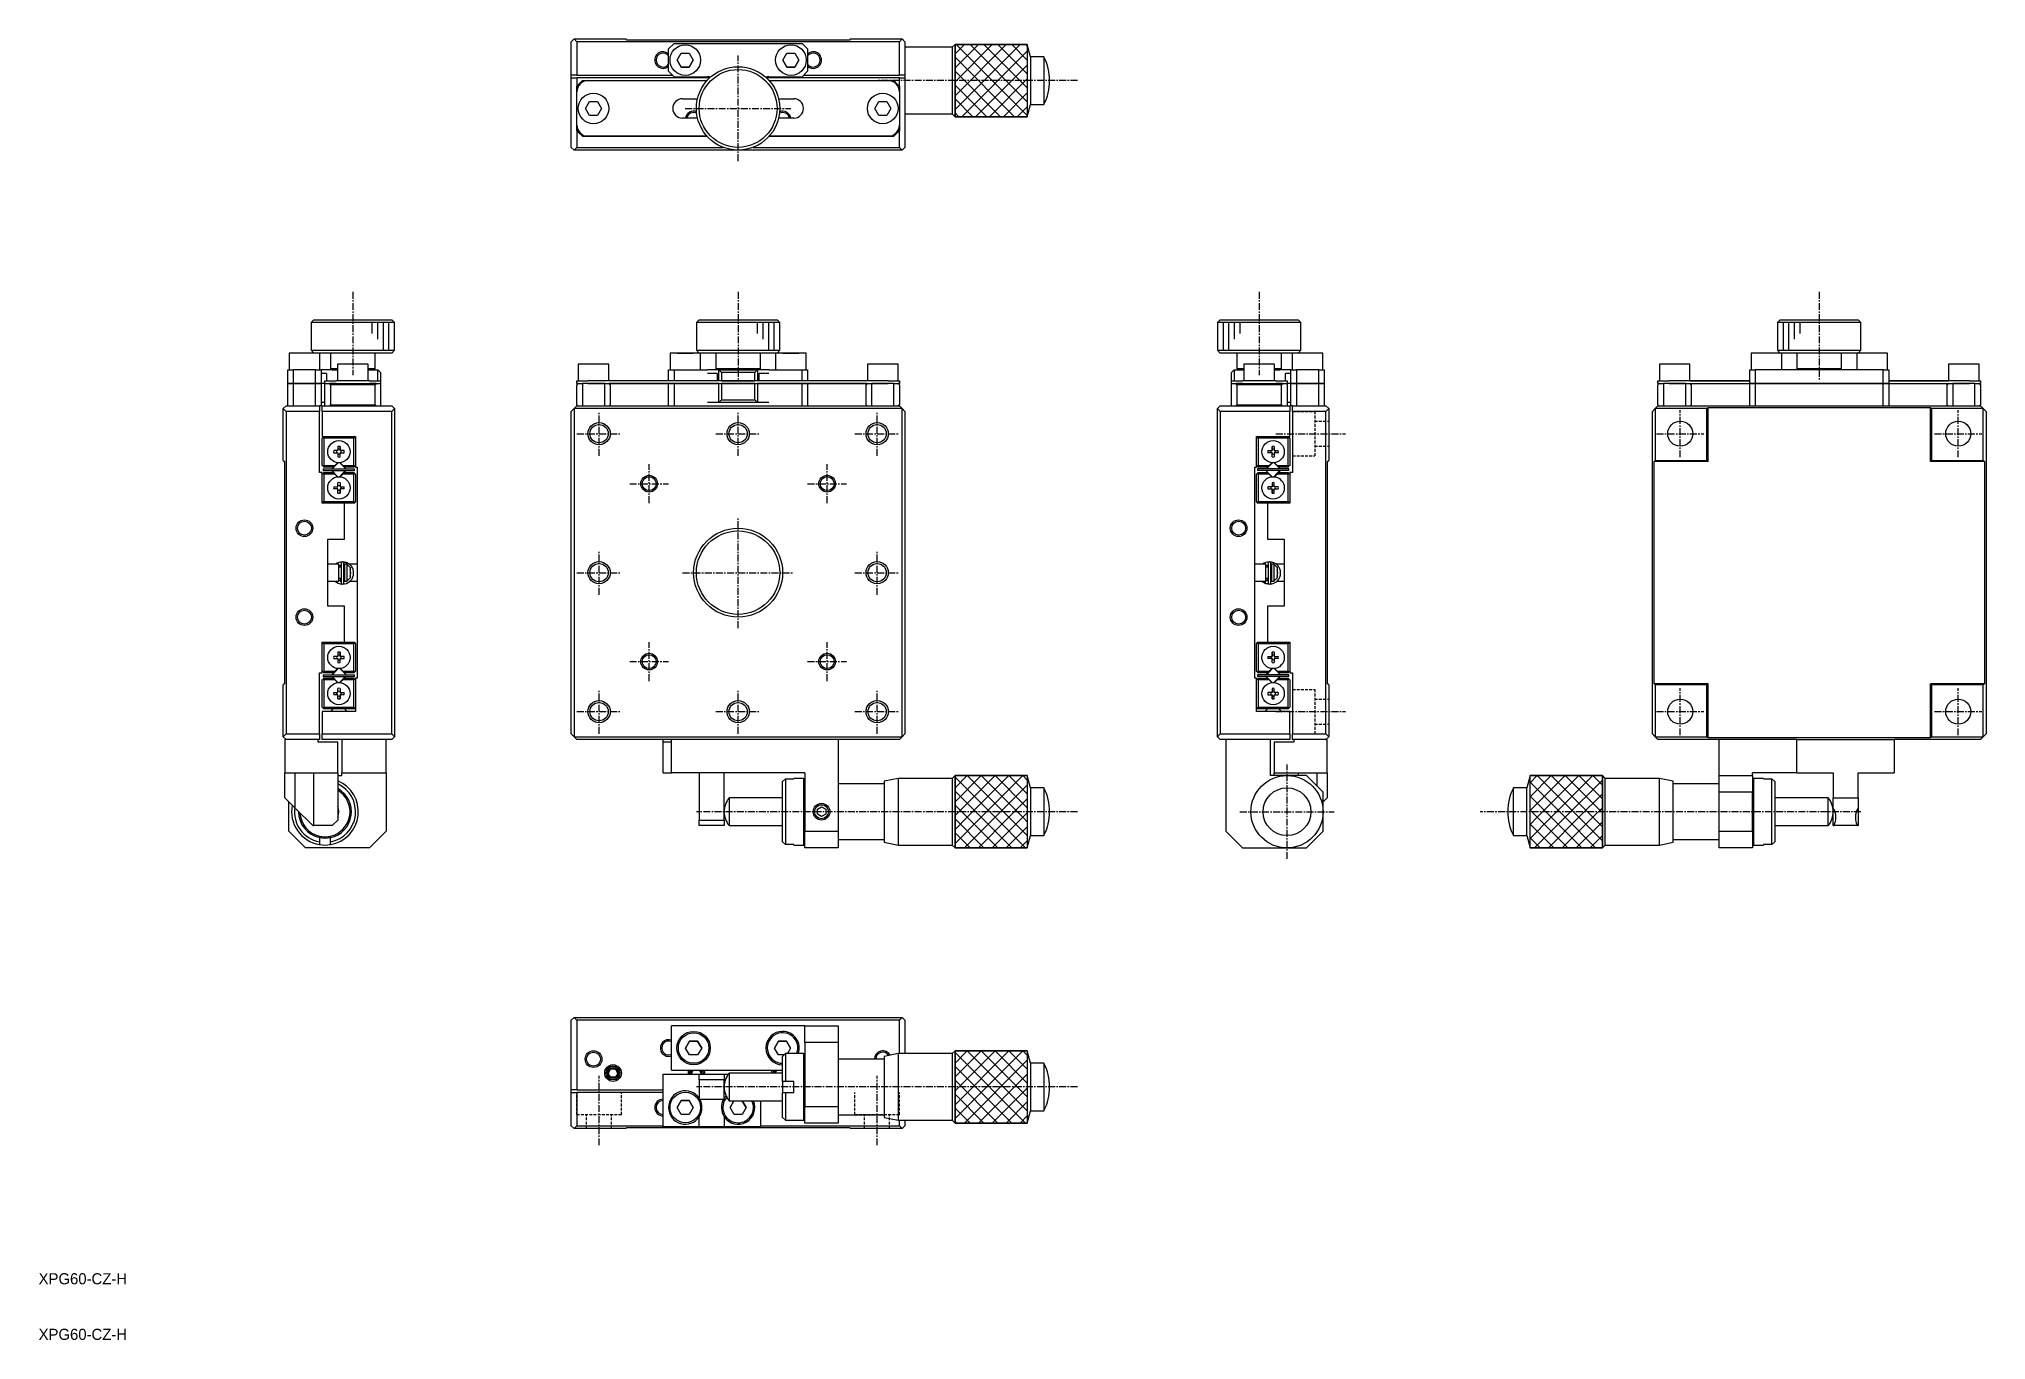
# Model space of a CAD drawing. Extents: x 10 to 360, y 10 to 244.
import ezdxf

# ---------------------------------------------------------------- set-up
doc = ezdxf.new("R2010")
doc.units = 0
doc.linetypes.add('CENTER', pattern=[2, 1.25, -0.25, 0.25, -0.25])
doc.linetypes.add('DASHED', pattern=[0.75, 0.5, -0.25])
doc.layers.get('0').update_dxf_attribs({"linetype": 'CONTINUOUS'})
doc.layers.add('CENTER', color=1, linetype='CENTER')
doc.styles.get("Standard").update_dxf_attribs({"font": 'FGP教科書体NT-M'})

msp = doc.modelspace()

# ---------------------------------------------------------------- texts
at = {"color": 7, "linetype": 'CONTINUOUS'}
for p in [(10, 20), (10, 10)]:
    msp.add_text('XPG60-CZ-H', height=2, dxfattribs=at).set_placement(p)

# ---------------------------------------------------------------- linework, layer by layer
at = {"color": 7, "linetype": 'CONTINUOUS'}
for p, q in [((105.793734, 243.5), (106.293734, 244)), ((105.793734, 237.5), (105.793734, 243.5)), ((106.293734, 244), (106.793734, 243.5)), ((106.293734, 244), (115.593734, 244)), ((164.793734, 243.5), (106.793734, 243.5)), ((106.793734, 243.5), (106.793734, 237.5)), ((115.793734, 243.8), (115.593734, 244)), ((155.793734, 243.8), (115.793734, 243.8)), ((124.293734, 243.2), (123.293734, 242.2)), ((123.293734, 238.2), (123.293734, 242.2)), ((124.293734, 243.2), (147.293734, 243.2)), ((148.293734, 242.2), (147.293734, 243.2)), ((148.293734, 242.2), (148.293734, 238.2)), ((155.993734, 244), (155.793734, 243.8)), ((155.993734, 244), (165.293734, 244)), ((164.793734, 243.5), (165.293734, 244)), ((164.793734, 237.5), (164.793734, 243.5)), ((165.293734, 244), (165.793734, 243.5)), ((165.793734, 243.5), (165.793734, 237.5)), ((174.293738, 242.499996), (165.793734, 242.499996)), ((174.79374, 242.999999), (174.293738, 242.499996)), ((174.293738, 242.499996), (174.293738, 230.500004)), ((174.79374, 242.999999), (174.79374, 230.000001)), ((187.793741, 242.999999), (174.79374, 242.999999)), ((174.79374, 242.999999), (187.793741, 242.999999)), ((174.79374, 230.000001), (174.79374, 242.999999)), ((187.793741, 242.999999), (187.793741, 230.000001)), ((188.383229, 240.8), (187.793741, 242.999999)), ((187.793741, 242.999999), (187.793741, 230.000001)), ((123.293734, 238.2), (124.293734, 237.2)), ((124.850359, 240.2), (125.572046, 241.45)), ((125.572046, 238.95), (124.850359, 240.2)), ((124.850359, 240.2), (125.572046, 238.95)), ((125.572046, 241.45), (127.015422, 241.45)), ((127.015422, 238.95), (125.572046, 238.95)), ((125.572046, 238.95), (127.015422, 238.95)), ((127.015422, 241.45), (127.73711, 240.2)), ((127.73711, 240.2), (127.015422, 238.95)), ((127.015422, 238.95), (127.73711, 240.2)), ((143.850359, 240.2), (144.572046, 241.45)), ((144.572046, 238.95), (143.850359, 240.2)), ((143.850359, 240.2), (144.572046, 238.95)), ((144.572046, 241.45), (146.015422, 241.45)), ((146.015422, 238.95), (144.572046, 238.95)), ((144.572046, 238.95), (146.015422, 238.95)), ((146.015422, 241.45), (146.73711, 240.2)), ((146.73711, 240.2), (146.015422, 238.95)), ((146.015422, 238.95), (146.73711, 240.2)), ((147.293734, 237.2), (148.293734, 238.2)), ((188.383229, 240.8), (188.383229, 232.2)), ((190.79374, 240.8), (188.383229, 240.8)), ((190.79374, 240.8), (190.79374, 232.2)), ((106.793734, 237.5), (105.793734, 237.5)), ((105.793734, 237), (105.793734, 237.5)), ((105.793734, 224.5), (105.793734, 237)), ((105.793734, 237), (106.793734, 237)), ((106.793734, 237.5), (123.993734, 237.5)), ((106.793734, 237), (106.793734, 235.5)), ((130.694715, 237), (106.793734, 237)), ((106.793734, 235.5), (106.993734, 235.7)), ((106.793734, 234.5), (106.793734, 235.5)), ((107.793734, 236.5), (106.993734, 235.7)), ((106.993734, 235.7), (106.993734, 235.37178)), ((107.793734, 236.5), (108.793734, 236.5)), ((108.793734, 236.5), (130.203564, 236.5)), ((124.293734, 237.2), (130.293734, 237.2)), ((164.793734, 237), (140.892754, 237)), ((141.293734, 237.2), (147.293734, 237.2)), ((141.383904, 236.5), (162.793734, 236.5)), ((147.593734, 237.5), (164.793734, 237.5)), ((162.793734, 236.5), (163.793734, 236.5)), ((164.593734, 235.7), (163.793734, 236.5)), ((164.593734, 235.37178), (164.593734, 235.7)), ((164.593734, 235.7), (164.793734, 235.5)), ((165.793734, 237.5), (164.793734, 237.5)), ((164.793734, 237), (165.793734, 237)), ((164.793734, 235.5), (164.793734, 237)), ((164.793734, 235.5), (164.793734, 234.5)), ((165.793734, 237.5), (165.793734, 237)), ((165.793734, 237), (165.793734, 224.5)), ((106.793734, 228.5), (106.793734, 234.5)), ((108.350359, 231.5), (109.072046, 232.75)), ((109.072046, 230.25), (108.350359, 231.5)), ((109.072046, 232.75), (110.515422, 232.75)), ((110.515422, 232.75), (111.23711, 231.5)), ((111.23711, 231.5), (110.515422, 230.25)), ((125.793734, 233.25), (128.500758, 233.25)), ((125.793734, 233.25), (128.500758, 233.25)), ((143.08671, 233.25), (145.793734, 233.25)), ((143.08671, 233.25), (145.793734, 233.25)), ((160.350359, 231.5), (161.072046, 232.75)), ((161.072046, 230.25), (160.350359, 231.5)), ((161.072046, 232.75), (162.515422, 232.75)), ((162.515422, 232.75), (163.23711, 231.5)), ((163.23711, 231.5), (162.515422, 230.25)), ((164.793734, 234.5), (164.793734, 228.5)), ((187.793741, 230.000001), (188.383229, 232.2)), ((188.383229, 232.2), (190.79374, 232.2)), ((106.793734, 227.5), (106.793734, 228.5)), ((106.993734, 227.62822), (106.993734, 227.3)), ((110.515422, 230.25), (109.072046, 230.25)), ((128.500758, 229.75), (125.793734, 229.75)), ((145.793734, 229.75), (143.08671, 229.75)), ((162.515422, 230.25), (161.072046, 230.25)), ((164.593734, 227.3), (164.593734, 227.62822)), ((164.793734, 228.5), (164.793734, 227.5)), ((165.793734, 230.500004), (174.293738, 230.500004)), ((174.293738, 230.500004), (174.79374, 230.000001)), ((174.79374, 230.000001), (187.793741, 230.000001)), ((187.793741, 230.000001), (174.79374, 230.000001)), ((105.793734, 224.5), (106.293734, 224)), ((106.293734, 224), (106.793734, 224.5)), ((106.993734, 227.3), (106.793734, 227.5)), ((106.793734, 227.5), (106.993734, 227.3)), ((106.793734, 227.5), (106.793734, 224.5)), ((106.793734, 224.5), (133.101152, 224.5)), ((106.993734, 227.3), (107.793734, 226.5)), ((107.793734, 226.5), (106.993734, 227.3)), ((108.793734, 226.5), (107.793734, 226.5)), ((107.793734, 226.5), (108.793734, 226.5)), ((130.203564, 226.5), (108.793734, 226.5)), ((108.793734, 226.5), (111.793734, 226.5)), ((111.793734, 226.5), (130.203564, 226.5)), ((138.486317, 224.5), (164.793734, 224.5)), ((162.793734, 226.5), (141.383904, 226.5)), ((141.383904, 226.5), (159.793734, 226.5)), ((159.793734, 226.5), (162.793734, 226.5)), ((163.793734, 226.5), (162.793734, 226.5)), ((162.793734, 226.5), (163.793734, 226.5)), ((163.793734, 226.5), (164.593734, 227.3)), ((164.593734, 227.3), (163.793734, 226.5)), ((164.793734, 227.5), (164.593734, 227.3)), ((164.593734, 227.3), (164.793734, 227.5)), ((164.793734, 224.5), (164.793734, 227.5)), ((164.793734, 224.5), (165.293734, 224)), ((165.293734, 224), (165.793734, 224.5)), ((135.793734, 224), (106.293734, 224)), ((165.293734, 224), (135.793734, 224)), ((59.5, 193.5), (59, 193)), ((74, 193), (59, 193)), ((59, 193), (59, 188)), ((59.5, 193.5), (73.5, 193.5)), ((74, 193), (73.5, 193.5)), ((74, 188), (74, 193)), ((128.793734, 193.5), (128.293734, 193)), ((135.793734, 193), (128.293734, 193)), ((128.293734, 193), (128.293734, 188)), ((128.793734, 193.5), (135.793734, 193.5)), ((128.793734, 193.5), (142.793734, 193.5)), ((135.793734, 193.5), (142.793734, 193.5)), ((143.293734, 193), (135.793734, 193)), ((143.293734, 193), (142.793734, 193.5)), ((143.293734, 188), (143.293734, 193)), ((222.5, 193.5), (222, 193)), ((237, 193), (222, 193)), ((222, 193), (222, 188)), ((222.5, 193.5), (236.5, 193.5)), ((237, 193), (236.5, 193.5)), ((237, 188), (237, 193)), ((323.206266, 193.5), (322.706266, 193)), ((337.706266, 193), (322.706266, 193)), ((322.706266, 193), (322.706266, 188)), ((323.206266, 193.5), (337.206266, 193.5)), ((337.706266, 193), (337.206266, 193.5)), ((337.706266, 188), (337.706266, 193)), ((60.55, 187.5), (55.05, 187.5)), ((55.05, 187.5), (55.05, 184.5)), ((59, 188), (74, 188)), ((59, 188), (59.5, 187.5)), ((73.5, 187.5), (60.55, 187.5)), ((60.55, 184.5), (60.55, 187.5)), ((62.5, 187.5), (62.5, 184.7)), ((70.5, 184.7), (70.5, 187.5)), ((73.5, 187.5), (74, 188)), ((128.793734, 187.5), (123.543734, 187.5)), ((126.293734, 187.5), (123.543734, 187.5)), ((123.543734, 187.5), (123.543734, 184.5)), ((124.850359, 187.5), (125.572046, 187.5)), ((125.572046, 187.5), (124.850359, 187.5)), ((125.572046, 187.5), (127.015422, 187.5)), ((127.015422, 187.5), (125.572046, 187.5)), ((128.798892, 187.5), (126.293734, 187.5)), ((127.015422, 187.5), (127.73711, 187.5)), ((127.73711, 187.5), (127.015422, 187.5)), ((128.293734, 188), (143.293734, 188)), ((128.293734, 188), (128.793734, 187.5)), ((142.793734, 187.5), (128.793734, 187.5)), ((129.043734, 184.5), (129.043734, 187.5)), ((131.793734, 187.5), (131.793734, 184.7)), ((139.793734, 184.7), (139.793734, 187.5)), ((142.543734, 187.5), (142.543734, 184.5)), ((145.293734, 187.5), (142.788577, 187.5)), ((148.043734, 187.5), (142.788577, 187.5)), ((142.793734, 187.5), (143.293734, 188)), ((143.850359, 187.5), (144.572046, 187.5)), ((144.572046, 187.5), (143.850359, 187.5)), ((144.572046, 187.5), (146.015422, 187.5)), ((146.015422, 187.5), (144.572046, 187.5)), ((148.043734, 187.5), (145.293734, 187.5)), ((146.015422, 187.5), (146.73711, 187.5)), ((146.73711, 187.5), (146.015422, 187.5)), ((148.043734, 184.5), (148.043734, 187.5)), ((222, 188), (237, 188)), ((222, 188), (222.5, 187.5)), ((235.45, 187.5), (222.5, 187.5)), ((225.5, 187.5), (225.5, 184.7)), ((233.5, 184.7), (233.5, 187.5)), ((240.95, 187.5), (235.45, 187.5)), ((235.45, 187.5), (235.45, 184.5)), ((236.5, 187.5), (237, 188)), ((240.95, 184.5), (240.95, 187.5)), ((323.456266, 187.5), (317.956266, 187.5)), ((317.956266, 187.5), (317.956266, 184.5)), ((322.706266, 188), (330.206266, 188)), ((322.706266, 188), (323.206266, 187.5)), ((326.206266, 187.5), (323.456266, 187.5)), ((330.206266, 187.5), (323.456266, 187.5)), ((323.456266, 184.5), (323.456266, 187.5)), ((334.206266, 187.5), (326.206266, 187.5)), ((330.206266, 187.5), (326.206266, 187.5)), ((326.206266, 187.5), (326.206266, 184.7)), ((330.206266, 188), (337.706266, 188)), ((336.956266, 187.5), (330.206266, 187.5)), ((334.206266, 187.5), (330.206266, 187.5)), ((336.956266, 187.5), (334.206266, 187.5)), ((334.206266, 184.7), (334.206266, 187.5)), ((342.456266, 187.5), (336.956266, 187.5)), ((336.956266, 187.5), (336.956266, 184.5)), ((337.206266, 187.5), (337.706266, 188)), ((342.456266, 184.5), (342.456266, 187.5)), ((54.8, 182), (54.8, 184.5)), ((54.8, 184.5), (55.8, 184.5)), ((55.8, 184.5), (55.8, 182)), ((59.8, 184.5), (55.8, 184.5)), ((59.8, 182), (59.8, 184.5)), ((59.8, 184.5), (60.8, 184.5)), ((60.8, 184.5), (60.8, 182)), ((62.8, 184.5), (60.8, 184.5)), ((61.8, 183.8), (60.8, 183.8)), ((61.5, 182), (61.5, 182.5)), ((61.5, 182.5), (63.5, 182.5)), ((61.8, 183.8), (61.8, 182.5)), ((62.5, 184.7), (63.75, 184.7)), ((62.5, 184.7), (62.7, 184.5)), ((62.8, 184.5), (63.75, 184.5)), ((69.5, 182.5), (63.5, 182.5)), ((69.25, 185.5), (63.75, 185.5)), ((63.75, 185.5), (63.75, 182.5)), ((69.25, 182.5), (69.25, 185.5)), ((69.25, 184.7), (70.5, 184.7)), ((69.25, 184.5), (71, 184.5)), ((69.5, 182.5), (71.5, 182.5)), ((70.3, 184.5), (70.5, 184.7)), ((71, 182.5), (71, 184.5)), ((71, 184.5), (71.5, 184)), ((71.5, 184), (71.5, 182.5)), ((71.5, 182.5), (71.5, 182)), ((106.793734, 182), (106.793734, 182.5)), ((106.793734, 182.5), (108.793734, 182.5)), ((109.793734, 185.5), (107.043734, 185.5)), ((107.043734, 185.5), (107.043734, 182.5)), ((132.793734, 182.5), (108.793734, 182.5)), ((112.543734, 185.5), (109.793734, 185.5)), ((112.543734, 182.5), (112.543734, 185.5)), ((123.293734, 182.5), (123.293734, 184.5)), ((123.293734, 184.5), (124.293734, 184.5)), ((124.293734, 184.5), (124.293734, 182.5)), ((124.293734, 184.5), (130.293734, 184.5)), ((131.993734, 184.5), (130.293734, 184.5)), ((132.025785, 183.8), (130.293734, 183.8)), ((131.793734, 184.7), (139.793734, 184.7)), ((131.793734, 184.7), (131.993734, 184.5)), ((132.293734, 184.5), (131.993734, 184.5)), ((132.025785, 183.8), (132.025785, 182.5)), ((132.293734, 184.5), (134.543734, 184.5)), ((132.293734, 184.5), (132.793734, 184)), ((132.293734, 182.5), (132.293734, 184.5)), ((138.793734, 184), (132.793734, 184)), ((132.793734, 184), (132.793734, 182.5)), ((132.793734, 182.5), (138.793734, 182.5)), ((138.793734, 182.5), (132.793734, 182.5)), ((134.543734, 184.5), (137.043734, 184.5)), ((137.043734, 184.5), (139.293734, 184.5)), ((139.293734, 184.5), (138.793734, 184)), ((138.793734, 182.5), (138.793734, 184)), ((162.793734, 182.5), (138.793734, 182.5)), ((139.593734, 184.5), (139.293734, 184.5)), ((139.293734, 184.5), (139.293734, 182.5)), ((141.293734, 183.8), (139.561683, 183.8)), ((139.561683, 182.5), (139.561683, 183.8)), ((139.593734, 184.5), (139.793734, 184.7)), ((141.293734, 184.5), (139.593734, 184.5)), ((141.293734, 184.5), (147.293734, 184.5)), ((147.293734, 182.5), (147.293734, 184.5)), ((147.293734, 184.5), (148.293734, 184.5)), ((148.293734, 184.5), (148.293734, 182.5)), ((161.793734, 185.5), (159.043734, 185.5)), ((159.043734, 185.5), (159.043734, 182.5)), ((164.543734, 185.5), (161.793734, 185.5)), ((162.793734, 182.5), (164.793734, 182.5)), ((164.543734, 182.5), (164.543734, 185.5)), ((164.793734, 182.5), (164.793734, 182)), ((225, 184.5), (224.5, 184)), ((224.5, 182.5), (224.5, 184)), ((224.5, 182), (224.5, 182.5)), ((224.5, 182.5), (226.5, 182.5)), ((225, 184.5), (225, 182.5)), ((225, 184.5), (226.75, 184.5)), ((225.5, 184.7), (226.75, 184.7)), ((225.5, 184.7), (225.7, 184.5)), ((232.5, 182.5), (226.5, 182.5)), ((232.25, 185.5), (226.75, 185.5)), ((226.75, 185.5), (226.75, 182.5)), ((232.25, 182.5), (232.25, 185.5)), ((232.25, 184.7), (233.5, 184.7)), ((232.25, 184.5), (233.2, 184.5)), ((232.5, 182.5), (234.5, 182.5)), ((235.2, 184.5), (233.2, 184.5)), ((233.3, 184.5), (233.5, 184.7)), ((235.2, 183.8), (234.2, 183.8)), ((234.2, 182.5), (234.2, 183.8)), ((234.5, 182.5), (234.5, 182)), ((235.2, 182), (235.2, 184.5)), ((235.2, 184.5), (236.2, 184.5)), ((236.2, 184.5), (236.2, 182)), ((240.2, 184.5), (236.2, 184.5)), ((240.2, 182), (240.2, 184.5)), ((240.2, 184.5), (241.2, 184.5)), ((241.2, 184.5), (241.2, 182)), ((301.206266, 182.5), (303.206266, 182.5)), ((301.206266, 182.5), (301.456266, 182.5)), ((301.206266, 182), (301.206266, 182.5)), ((306.956266, 185.5), (301.456266, 185.5)), ((301.456266, 185.5), (301.456266, 182.5)), ((317.706266, 182.5), (303.206266, 182.5)), ((306.956266, 182.5), (306.956266, 185.5)), ((306.956266, 182.5), (317.706266, 182.5)), ((317.706266, 182), (317.706266, 184.5)), ((317.706266, 184.5), (318.706266, 184.5)), ((318.706266, 184.5), (318.706266, 182)), ((328.956266, 184.5), (318.706266, 184.5)), ((326.206266, 184.7), (330.206266, 184.7)), ((326.206266, 184.7), (326.406266, 184.5)), ((331.456266, 184.5), (328.956266, 184.5)), ((330.206266, 184.7), (334.206266, 184.7)), ((341.706266, 184.5), (331.456266, 184.5)), ((334.006266, 184.5), (334.206266, 184.7)), ((341.706266, 182), (341.706266, 184.5)), ((341.706266, 184.5), (342.706266, 184.5)), ((342.706266, 184.5), (342.706266, 182)), ((357.206266, 182.5), (342.706266, 182.5)), ((342.706266, 182.5), (353.456266, 182.5)), ((358.956266, 185.5), (353.456266, 185.5)), ((353.456266, 185.5), (353.456266, 182.5)), ((357.206266, 182.5), (359.206266, 182.5)), ((358.956266, 182.5), (358.956266, 185.5)), ((358.956266, 182.5), (359.206266, 182.5)), ((359.206266, 182.5), (359.206266, 182)), ((55.8, 182), (54.8, 182)), ((54.8, 178), (54.8, 182)), ((54.8, 182), (55.8, 182)), ((55.8, 182), (59.8, 182)), ((55.8, 182), (55.8, 178)), ((59.8, 182), (55.8, 182)), ((60.8, 182), (59.8, 182)), ((59.8, 178), (59.8, 182)), ((59.8, 182), (60.8, 182)), ((60.8, 182), (60.8, 178)), ((61.5, 182), (60.8, 182)), ((61.5, 178.6), (60.8, 178.6)), ((61.5, 178), (61.5, 182)), ((61.5, 182), (62.3, 182)), ((62.5, 181.8), (62.3, 182)), ((62.3, 182), (62.62822, 182)), ((62.62822, 182), (62.3, 182)), ((70.5, 181.8), (62.5, 181.8)), ((62.5, 181.8), (62.5, 178.2)), ((63.5, 182), (62.62822, 182)), ((63.5, 182), (65, 182)), ((65, 182), (69.5, 182)), ((70.37178, 182), (69.5, 182)), ((70.37178, 182), (70.7, 182)), ((70.7, 182), (70.37178, 182)), ((70.7, 182), (70.5, 181.8)), ((70.5, 178.2), (70.5, 181.8)), ((70.7, 182), (71.5, 182)), ((71.5, 182), (71.5, 178)), ((106.993734, 182), (106.793734, 181.8)), ((106.993734, 182), (106.793734, 182)), ((106.993734, 182), (106.793734, 182)), ((106.793734, 178.2), (106.793734, 181.8)), ((106.993734, 182), (107.793734, 182)), ((107.793734, 182), (107.793734, 178)), ((108.793734, 182), (107.793734, 182)), ((108.793734, 182), (107.793734, 182)), ((111.793734, 182), (108.793734, 182)), ((108.793734, 182), (111.793734, 182)), ((111.793734, 178), (111.793734, 182)), ((111.793734, 182), (132.793734, 182)), ((112.793734, 181.8), (112.593734, 182)), ((131.813603, 182), (112.593734, 182)), ((112.793734, 181.8), (112.793734, 178.2)), ((123.293734, 178), (123.293734, 182)), ((125.793734, 182), (124.043734, 182)), ((125.793734, 182), (124.043734, 182)), ((124.293734, 182), (124.293734, 178)), ((125.793734, 182), (132.293734, 182)), ((132.293734, 182), (125.793734, 182)), ((132.293734, 178.6), (130.293734, 178.6)), ((132.293734, 178.6), (132.293734, 182)), ((132.793734, 179.1), (132.293734, 178.6)), ((139.293734, 178.6), (132.293734, 178.6)), ((132.793734, 182), (132.793734, 179.1)), ((138.793734, 182), (132.793734, 182)), ((132.793734, 182), (138.793734, 182)), ((132.793734, 179.1), (138.793734, 179.1)), ((138.793734, 179.1), (138.793734, 182)), ((138.793734, 182), (159.793734, 182)), ((138.793734, 179.1), (139.293734, 178.6)), ((139.293734, 182), (139.293734, 178.6)), ((139.293734, 182), (145.793734, 182)), ((145.793734, 182), (139.293734, 182)), ((141.293734, 178.6), (139.293734, 178.6)), ((158.993734, 182), (139.773866, 182)), ((147.543734, 182), (145.793734, 182)), ((147.543734, 182), (145.793734, 182)), ((147.293734, 178), (147.293734, 182)), ((148.293734, 182), (148.293734, 178)), ((158.993734, 182), (158.793734, 181.8)), ((158.793734, 178.2), (158.793734, 181.8)), ((159.793734, 182), (159.793734, 178)), ((162.793734, 182), (159.793734, 182)), ((159.793734, 182), (162.793734, 182)), ((163.793734, 182), (162.793734, 182)), ((163.793734, 182), (162.793734, 182)), ((163.793734, 178), (163.793734, 182)), ((163.793734, 182), (164.593734, 182)), ((164.793734, 181.8), (164.593734, 182)), ((164.793734, 182), (164.593734, 182)), ((164.793734, 182), (164.593734, 182)), ((164.793734, 181.8), (164.793734, 178.2)), ((224.5, 178), (224.5, 182)), ((224.5, 182), (225.3, 182)), ((225.5, 181.8), (225.3, 182)), ((225.3, 182), (225.62822, 182)), ((225.62822, 182), (225.3, 182)), ((233.5, 181.8), (225.5, 181.8)), ((225.5, 181.8), (225.5, 178.2)), ((226.5, 182), (225.62822, 182)), ((226.5, 182), (231, 182)), ((231, 182), (232.5, 182)), ((233.37178, 182), (232.5, 182)), ((233.37178, 182), (233.7, 182)), ((233.7, 182), (233.37178, 182)), ((233.7, 182), (233.5, 181.8)), ((233.5, 178.2), (233.5, 181.8)), ((233.7, 182), (234.5, 182)), ((234.5, 182), (234.5, 178)), ((235.2, 182), (234.5, 182)), ((235.2, 178.6), (234.5, 178.6)), ((236.2, 182), (235.2, 182)), ((235.2, 178), (235.2, 182)), ((235.2, 182), (236.2, 182)), ((236.2, 182), (240.2, 182)), ((236.2, 182), (236.2, 178)), ((240.2, 182), (236.2, 182)), ((241.2, 182), (240.2, 182)), ((240.2, 178), (240.2, 182)), ((240.2, 182), (241.2, 182)), ((241.2, 182), (241.2, 178)), ((301.406266, 182), (301.206266, 181.8)), ((301.206266, 181.8), (301.406266, 182)), ((301.406266, 182), (301.206266, 182)), ((301.206266, 178.2), (301.206266, 181.8)), ((301.406266, 182), (302.206266, 182)), ((302.206266, 182), (302.206266, 178)), ((303.206266, 182), (302.206266, 182)), ((306.206266, 182), (303.206266, 182)), ((303.206266, 182), (306.206266, 182)), ((306.206266, 178), (306.206266, 182)), ((306.206266, 182), (317.706266, 182)), ((307.206266, 181.8), (307.006266, 182)), ((307.006266, 182), (307.206266, 181.8)), ((307.206266, 181.8), (307.206266, 178.2)), ((318.706266, 182), (317.706266, 182)), ((317.706266, 178), (317.706266, 182)), ((317.706266, 182), (318.706266, 182)), ((318.706266, 182), (341.706266, 182)), ((318.706266, 182), (318.706266, 178)), ((341.706266, 182), (318.706266, 182)), ((342.706266, 182), (341.706266, 182)), ((341.706266, 178), (341.706266, 182)), ((341.706266, 182), (342.706266, 182)), ((342.706266, 182), (342.706266, 178)), ((342.706266, 182), (354.206266, 182)), ((353.406266, 182), (353.206266, 181.8)), ((353.206266, 181.8), (353.406266, 182)), ((353.206266, 178.2), (353.206266, 181.8)), ((354.206266, 182), (354.206266, 178)), ((357.206266, 182), (354.206266, 182)), ((354.206266, 182), (357.206266, 182)), ((358.206266, 182), (357.206266, 182)), ((358.206266, 178), (358.206266, 182)), ((358.206266, 182), (359.006266, 182)), ((359.206266, 181.8), (359.006266, 182)), ((359.006266, 182), (359.206266, 181.8)), ((359.206266, 182), (359.006266, 182)), ((359.206266, 181.8), (359.206266, 178.2)), ((54, 177.5), (54.5, 178)), ((54.5, 177), (54, 177.5)), ((54, 168.2), (54, 177.5)), ((54.5, 178), (60.5, 178)), ((54.5, 177), (54.5, 119)), ((60.5, 177), (54.5, 177)), ((60.8, 178), (60.5, 178)), ((60.5, 178), (60.5, 177)), ((60.5, 166), (60.5, 177)), ((61, 177), (61, 178)), ((61, 178), (73.5, 178)), ((73.5, 177), (61, 177)), ((61, 177), (61, 172.5)), ((62.3, 178), (62.5, 178.2)), ((62.5, 178.2), (70.5, 178.2)), ((70.5, 178.2), (70.7, 178)), ((74, 177.5), (73.5, 178)), ((73.5, 177), (74, 177.5)), ((73.5, 119), (73.5, 177)), ((74, 177.5), (74, 118.5)), ((105.793734, 177), (106.293734, 177.5)), ((105.793734, 119), (105.793734, 177)), ((106.293734, 177.5), (106.793734, 178)), ((106.293734, 177.5), (106.293734, 118.5)), ((165.293734, 177.5), (106.293734, 177.5)), ((106.793734, 178.2), (106.993734, 178)), ((106.993734, 178), (106.793734, 178.2)), ((106.793734, 178), (164.793734, 178)), ((112.593734, 178), (112.793734, 178.2)), ((112.793734, 178.2), (112.593734, 178)), ((158.793734, 178.2), (158.993734, 178)), ((158.993734, 178), (158.793734, 178.2)), ((164.593734, 178), (164.793734, 178.2)), ((164.793734, 178.2), (164.593734, 178)), ((164.793734, 178), (165.293734, 177.5)), ((165.293734, 118.5), (165.293734, 177.5)), ((165.293734, 177.5), (165.793734, 177)), ((165.793734, 177), (165.793734, 119)), ((222.5, 178), (222, 177.5)), ((222, 118.5), (222, 177.5)), ((222, 177.5), (222.5, 177)), ((222.5, 178), (235, 178)), ((222.5, 177), (222.5, 119)), ((235, 177), (222.5, 177)), ((225.3, 178), (225.5, 178.2)), ((225.5, 178.2), (233.5, 178.2)), ((233.5, 178.2), (233.7, 178)), ((235, 178), (235, 177)), ((235, 172.5), (235, 177)), ((235.5, 178), (235.2, 178)), ((235.5, 178), (241.5, 178)), ((235.5, 177), (235.5, 178)), ((235.5, 177), (235.5, 166)), ((241.5, 177), (235.5, 177)), ((241.5, 178), (242, 177.5)), ((242, 177.5), (241.5, 177)), ((241.5, 119), (241.5, 177)), ((242, 177.5), (242, 168.2)), ((300.706266, 177.5), (300.206266, 177)), ((300.206266, 119), (300.206266, 177)), ((301.206266, 178), (300.706266, 177.5)), ((310.006266, 177.5), (300.706266, 177.5)), ((300.706266, 177.5), (300.706266, 168.2)), ((301.206266, 178.2), (301.406266, 178)), ((301.206266, 178), (359.206266, 178)), ((307.006266, 178), (307.206266, 178.2)), ((310.006266, 177.5), (310.206266, 177.7)), ((310.006266, 168.2), (310.006266, 177.5)), ((310.206266, 177.7), (350.206266, 177.7)), ((310.206266, 168), (310.206266, 177.7)), ((350.206266, 177.7), (350.406266, 177.5)), ((350.206266, 168), (350.206266, 177.7)), ((359.706266, 177.5), (350.406266, 177.5)), ((350.406266, 177.5), (350.406266, 168.2)), ((353.206266, 178.2), (353.406266, 178)), ((359.006266, 178), (359.206266, 178.2)), ((359.706266, 177.5), (359.206266, 178)), ((359.706266, 168.2), (359.706266, 177.5)), ((360.206266, 177), (359.706266, 177.5)), ((360.206266, 177), (360.206266, 119)), ((61, 172.5), (67, 172.5)), ((61, 172.2), (61.15, 172.35)), ((61, 167.3), (61, 172.2)), ((61.3, 172.5), (61.15, 172.35)), ((61.15, 172.35), (61.3, 172.2)), ((66.7, 172.2), (61.3, 172.2)), ((61.3, 172.2), (61.3, 167.3)), ((66.85, 172.35), (66.7, 172.5)), ((66.7, 172.2), (66.85, 172.35)), ((66.7, 167.3), (66.7, 172.2)), ((66.85, 172.35), (67, 172.2)), ((67, 172.5), (67, 167)), ((229, 172.5), (235, 172.5)), ((229, 167), (229, 172.5)), ((229, 172.2), (229.15, 172.35)), ((229.3, 172.5), (229.15, 172.35)), ((229.15, 172.35), (229.3, 172.2)), ((229.3, 172.2), (229.3, 167.3)), ((234.7, 172.2), (229.3, 172.2)), ((234.85, 172.35), (234.7, 172.5)), ((234.7, 172.2), (234.85, 172.35)), ((234.7, 167.3), (234.7, 172.2)), ((234.85, 172.35), (235, 172.2)), ((235, 172.2), (235, 167.3)), ((54, 168.2), (54.2, 168)), ((63.8, 169.95), (63.071291, 169.95)), ((63.071291, 169.55), (63.8, 169.55)), ((63.8, 170.678709), (63.8, 169.95)), ((63.8, 169.55), (63.8, 168.821291)), ((64.2, 169.95), (64.2, 170.678709)), ((64.2, 170.678709), (64.2, 170.136392)), ((64.2, 170.136392), (64.2, 169.95)), ((64.928709, 169.95), (64.2, 169.95)), ((64.2, 168.821291), (64.2, 169.55)), ((64.2, 169.55), (64.928709, 169.55)), ((64.2, 169.55), (64.2, 169.363608)), ((64.2, 168.821291), (64.2, 169.363608)), ((231.071291, 169.95), (231.8, 169.95)), ((231.8, 169.55), (231.071291, 169.55)), ((231.8, 169.95), (231.8, 170.678709)), ((231.8, 170.678709), (231.8, 170.136392)), ((231.8, 170.136392), (231.8, 169.95)), ((231.8, 168.821291), (231.8, 169.55)), ((231.8, 169.55), (231.8, 169.363608)), ((231.8, 168.821291), (231.8, 169.363608)), ((232.2, 170.678709), (232.2, 169.95)), ((232.2, 169.95), (232.928709, 169.95)), ((232.928709, 169.55), (232.2, 169.55)), ((232.2, 169.55), (232.2, 168.821291)), ((241.8, 168), (242, 168.2)), ((300.506266, 168), (300.706266, 168.2)), ((300.706266, 168.2), (310.006266, 168.2)), ((310.006266, 168.2), (310.206266, 168)), ((350.406266, 168.2), (350.206266, 168)), ((350.406266, 168.2), (359.706266, 168.2)), ((359.706266, 168.2), (359.906266, 168)), ((54.2, 168), (54.2, 128)), ((61, 166), (60.5, 166)), ((61.15, 167.15), (61, 167.3)), ((61, 160.5), (61, 166)), ((61, 165.7), (61.15, 165.85)), ((61.3, 167.3), (61.15, 167.15)), ((61.15, 167.15), (61.3, 167)), ((61.3, 166), (61.15, 165.85)), ((61.15, 165.85), (61.3, 165.7)), ((61.2, 166.65), (61.2, 166.35)), ((61.2, 166.65), (66.8, 166.65)), ((61.2, 166.35), (66.8, 166.35)), ((61.3, 167.3), (63.297398, 167.3)), ((62.997398, 167), (61.3, 167)), ((61.3, 166), (62.997398, 166)), ((63.297398, 165.7), (61.3, 165.7)), ((61.3, 165.7), (61.3, 160.8)), ((63.823223, 167.737437), (62.762563, 166.676777)), ((62.762563, 166.323223), (63.823223, 165.262563)), ((62.806497, 166.65), (63.893934, 167.737437)), ((62.997398, 167), (63.297398, 167.3)), ((63.297398, 165.7), (62.997398, 166)), ((63.297398, 167.3), (63.761651, 167.764253)), ((63.761651, 165.235747), (63.297398, 165.7)), ((64.671751, 165.828249), (64.106066, 165.262563)), ((65.237437, 166.676777), (64.176777, 167.737437)), ((64.176777, 165.262563), (65.237437, 166.323223)), ((64.238349, 167.764253), (64.702602, 167.3)), ((64.702602, 165.7), (64.238349, 165.235747)), ((65.193503, 166.35), (64.671751, 165.828249)), ((64.702602, 167.3), (66.7, 167.3)), ((64.702602, 167.3), (65.002602, 167)), ((65.002602, 166), (64.702602, 165.7)), ((66.7, 165.7), (64.702602, 165.7)), ((66.7, 167), (65.002602, 167)), ((65.002602, 166), (66.7, 166)), ((66.85, 167.15), (66.7, 167.3)), ((66.7, 167), (66.85, 167.15)), ((66.85, 165.85), (66.7, 166)), ((66.7, 165.7), (66.85, 165.85)), ((66.7, 160.8), (66.7, 165.7)), ((66.8, 166.35), (66.8, 166.65)), ((67, 167.3), (66.85, 167.15)), ((66.85, 165.85), (67, 165.7)), ((67, 167), (67.3, 167)), ((67, 165.7), (67, 160.8)), ((67.3, 167), (67.3, 129)), ((228.7, 167), (229, 167)), ((228.7, 129), (228.7, 167)), ((229.15, 167.15), (229, 167.3)), ((229, 165.7), (229.15, 165.85)), ((229, 160.8), (229, 165.7)), ((229.3, 167.3), (229.15, 167.15)), ((229.15, 167.15), (229.3, 167)), ((229.3, 166), (229.15, 165.85)), ((229.15, 165.85), (229.3, 165.7)), ((229.2, 166.65), (229.2, 166.35)), ((234.8, 166.65), (229.2, 166.65)), ((234.8, 166.35), (229.2, 166.35)), ((229.3, 167.3), (231.297398, 167.3)), ((230.997398, 167), (229.3, 167)), ((229.3, 166), (230.997398, 166)), ((229.3, 165.7), (229.3, 160.8)), ((231.297398, 165.7), (229.3, 165.7)), ((231.823223, 167.737437), (230.762563, 166.676777)), ((230.762563, 166.323223), (231.823223, 165.262563)), ((230.806497, 166.65), (231.893934, 167.737437)), ((230.997398, 167), (231.297398, 167.3)), ((231.297398, 165.7), (230.997398, 166)), ((231.297398, 167.3), (231.761651, 167.764253)), ((231.761651, 165.235747), (231.297398, 165.7)), ((232.671751, 165.828249), (232.106066, 165.262563)), ((233.237437, 166.676777), (232.176777, 167.737437)), ((232.176777, 165.262563), (233.237437, 166.323223)), ((232.238349, 167.764253), (232.702602, 167.3)), ((232.702602, 165.7), (232.238349, 165.235747)), ((233.193503, 166.35), (232.671751, 165.828249)), ((232.702602, 167.3), (234.7, 167.3)), ((232.702602, 167.3), (233.002602, 167)), ((233.002602, 166), (232.702602, 165.7)), ((234.7, 165.7), (232.702602, 165.7)), ((234.7, 167), (233.002602, 167)), ((233.002602, 166), (234.7, 166)), ((234.85, 167.15), (234.7, 167.3)), ((234.7, 167), (234.85, 167.15)), ((234.85, 165.85), (234.7, 166)), ((234.7, 165.7), (234.85, 165.85)), ((234.7, 160.8), (234.7, 165.7)), ((234.8, 166.35), (234.8, 166.65)), ((235, 167.3), (234.85, 167.15)), ((234.85, 165.85), (235, 165.7)), ((235, 166), (235, 160.5)), ((235.5, 166), (235, 166)), ((241.8, 128), (241.8, 168)), ((300.506266, 128), (300.506266, 168)), ((310.206266, 168), (300.506266, 168)), ((359.906266, 168), (350.206266, 168)), ((359.906266, 168), (359.906266, 128)), ((63.071291, 163.45), (63.8, 163.45)), ((63.8, 163.05), (63.071291, 163.05)), ((63.8, 163.45), (63.8, 164.178709)), ((63.8, 162.321291), (63.8, 163.05)), ((64.2, 164.178709), (64.2, 163.45)), ((64.2, 164.178709), (64.2, 163.636392)), ((64.2, 163.45), (64.2, 163.636392)), ((64.2, 163.45), (64.928709, 163.45)), ((64.2, 163.05), (64.2, 162.321291)), ((64.928709, 163.05), (64.2, 163.05)), ((64.2, 162.863608), (64.2, 163.05)), ((64.2, 162.321291), (64.2, 162.863608)), ((231.8, 163.45), (231.071291, 163.45)), ((231.071291, 163.05), (231.8, 163.05)), ((231.8, 164.178709), (231.8, 163.45)), ((231.8, 164.178709), (231.8, 163.636392)), ((231.8, 163.45), (231.8, 163.636392)), ((231.8, 163.05), (231.8, 162.321291)), ((231.8, 162.863608), (231.8, 163.05)), ((231.8, 162.321291), (231.8, 162.863608)), ((232.2, 163.45), (232.2, 164.178709)), ((232.928709, 163.45), (232.2, 163.45)), ((232.2, 162.321291), (232.2, 163.05)), ((232.2, 163.05), (232.928709, 163.05)), ((61.15, 160.65), (61, 160.8)), ((65, 160.5), (61, 160.5)), ((61.3, 160.8), (61.15, 160.65)), ((61.15, 160.65), (61.3, 160.5)), ((61.3, 160.8), (66.7, 160.8)), ((66.7, 160.5), (65, 160.5)), ((65, 154), (65, 160.5)), ((66.85, 160.65), (66.7, 160.8)), ((66.7, 160.5), (66.85, 160.65)), ((67, 160.8), (66.85, 160.65)), ((229.15, 160.65), (229, 160.8)), ((229.3, 160.8), (229.15, 160.65)), ((229.15, 160.65), (229.3, 160.5)), ((229.3, 160.8), (234.7, 160.8)), ((231, 160.5), (229.3, 160.5)), ((231, 160.5), (231, 154)), ((235, 160.5), (231, 160.5)), ((234.85, 160.65), (234.7, 160.8)), ((234.7, 160.5), (234.85, 160.65)), ((235, 160.8), (234.85, 160.65)), ((62, 154), (65, 154)), ((62, 142), (62, 154)), ((231, 154), (234, 154)), ((234, 154), (234, 142)), ((64, 149.5), (62, 149.5)), ((63.999987, 149.294686), (64.402347, 149.423088)), ((64, 146.5), (64, 149.5)), ((64.402374, 149), (64, 149)), ((64.3, 149), (64.3, 149.401633)), ((64.402374, 149), (64.3, 149)), ((64.402374, 149.693018), (64.402374, 146.193018)), ((65.384378, 149.802978), (64.681913, 149.941504)), ((64.899711, 149.798434), (64.881943, 149.791862)), ((64.934904, 149.809963), (64.899711, 149.798434)), ((64.902374, 146.193018), (64.902374, 149.693018)), ((64.902374, 149.091171), (64.999975, 149.290677)), ((65, 149), (64.902374, 149)), ((65, 149), (64.902374, 149)), ((64.970619, 149.819721), (64.934904, 149.809963)), ((65.006768, 149.827683), (64.970619, 149.819721)), ((65, 149.5), (65, 146.5)), ((65.5, 149.5), (65, 149.5)), ((65.043264, 149.833831), (65.006768, 149.827683)), ((65.080016, 149.83815), (65.043264, 149.833831)), ((65.116936, 149.840629), (65.080016, 149.83815)), ((65.153933, 149.841262), (65.116936, 149.840629)), ((65.190917, 149.840047), (65.153933, 149.841262)), ((65.227797, 149.836988), (65.190917, 149.840047)), ((65.264483, 149.83209), (65.227797, 149.836988)), ((65.300885, 149.825366), (65.264483, 149.83209)), ((65.336915, 149.816832), (65.300885, 149.825366)), ((65.372483, 149.806507), (65.336915, 149.816832)), ((65.352957, 149.5), (65.361784, 149.519722)), ((65.448922, 149.776417), (65.361233, 149.493226)), ((65.361784, 149.519722), (65.370458, 149.539686)), ((65.370458, 149.539686), (65.378914, 149.55974)), ((65.4075, 149.794416), (65.372483, 149.806507)), ((65.378914, 149.55974), (65.387086, 149.579732)), ((65.387086, 149.579732), (65.394914, 149.59951)), ((65.394914, 149.59951), (65.402337, 149.618924)), ((65.402337, 149.618924), (65.409299, 149.637826)), ((65.440082, 149.781364), (65.4075, 149.794416)), ((65.409299, 149.637826), (65.415748, 149.656073)), ((65.415748, 149.656073), (65.421634, 149.673527)), ((65.421634, 149.673527), (65.426913, 149.690054)), ((65.426913, 149.690054), (65.431544, 149.705529)), ((65.431544, 149.705529), (65.435492, 149.719835)), ((65.435492, 149.719835), (65.438728, 149.732864)), ((65.438728, 149.732864), (65.441227, 149.744515)), ((65.442201, 149.779423), (65.440082, 149.781364)), ((65.441227, 149.744515), (65.442969, 149.754701)), ((65.443557, 149.775753), (65.442201, 149.779423)), ((65.521375, 149.743115), (65.442428, 149.779126)), ((65.442969, 149.754701), (65.443943, 149.763344)), ((65.444139, 149.770379), (65.443557, 149.775753)), ((65.443943, 149.763344), (65.444139, 149.770379)), ((65.5, 149.445683), (65.5, 149.5)), ((65.5, 146.554317), (65.5, 149.445683)), ((65.5, 149.445683), (66, 148.916515)), ((66, 147.083485), (65.5, 146.554317)), ((67.3, 149.5), (65.90476, 149.5)), ((66, 148.916515), (66, 147.083485)), ((230.7, 149.5), (228.7, 149.5)), ((230.605068, 149.798982), (230.559918, 149.781364)), ((230.559918, 149.781364), (230.561456, 149.781689)), ((230.563928, 149.781248), (230.561456, 149.781689)), ((230.561456, 149.781689), (230.561788, 149.780899)), ((230.609971, 149.800693), (230.605068, 149.798982)), ((230.612619, 149.801602), (230.609971, 149.800693)), ((230.615263, 149.802498), (230.612619, 149.801602)), ((230.617055, 149.803099), (230.615263, 149.802498)), ((230.618487, 149.803575), (230.617055, 149.803099)), ((230.619497, 149.803909), (230.618487, 149.803575)), ((230.620999, 149.804404), (230.619497, 149.803909)), ((230.622063, 149.804751), (230.620999, 149.804404)), ((230.623069, 149.805079), (230.622063, 149.804751)), ((230.699891, 149.296892), (231.097617, 149.423114)), ((230.7, 146.5), (230.7, 149.5)), ((231.097626, 149), (230.7, 149)), ((230.755237, 149.321422), (230.758316, 149.322867)), ((230.756774, 149.321747), (230.768654, 149.326469)), ((230.768654, 149.326469), (230.780389, 149.330441)), ((230.780389, 149.330441), (230.79232, 149.33381)), ((230.79232, 149.33381), (230.804418, 149.336564)), ((230.804418, 149.336564), (230.816649, 149.338695)), ((230.816649, 149.338695), (230.828981, 149.340194)), ((230.828981, 149.340194), (230.841379, 149.341056)), ((230.841379, 149.341056), (230.853809, 149.341277)), ((230.853809, 149.341277), (230.866237, 149.340858)), ((230.866237, 149.340858), (230.878628, 149.339798)), ((230.878628, 149.339798), (230.890948, 149.338101)), ((230.890948, 149.338101), (230.903163, 149.335772)), ((230.903163, 149.335772), (230.91524, 149.33282)), ((230.91524, 149.33282), (230.927145, 149.329252)), ((230.927145, 149.329252), (230.938847, 149.325082)), ((230.938847, 149.325082), (230.950314, 149.320321)), ((230.950314, 149.320321), (230.961517, 149.314985)), ((230.961517, 149.314985), (230.972428, 149.309091)), ((230.972428, 149.309091), (230.983017, 149.302657)), ((230.983017, 149.302657), (230.993261, 149.295701)), ((230.993261, 149.295701), (231.003134, 149.288245)), ((231, 149), (231, 149.290898)), ((231.097626, 149), (231, 149)), ((231.003134, 149.288245), (231.012612, 149.28031)), ((231.012612, 149.28031), (231.021674, 149.271918)), ((231.021674, 149.271918), (231.030301, 149.263092)), ((231.030301, 149.263092), (231.038471, 149.253858)), ((231.038471, 149.253858), (231.046169, 149.244238)), ((231.046169, 149.244238), (231.053378, 149.234259)), ((231.053378, 149.234259), (231.060083, 149.223946)), ((231.060083, 149.223946), (231.06627, 149.213325)), ((231.06627, 149.213325), (231.071927, 149.202422)), ((231.071927, 149.202422), (231.077044, 149.191264)), ((231.077044, 149.191264), (231.08161, 149.179878)), ((231.08161, 149.179878), (231.085616, 149.168291)), ((231.085616, 149.168291), (231.089056, 149.15653)), ((231.089056, 149.15653), (231.091923, 149.144622)), ((231.091923, 149.144622), (231.094212, 149.132595)), ((231.094212, 149.132595), (231.095919, 149.120476)), ((231.095919, 149.120476), (231.097041, 149.108293)), ((231.097041, 149.108293), (231.097576, 149.096074)), ((231.097576, 149.096074), (231.097626, 149.091171)), ((231.097626, 149.693018), (231.097626, 146.193018)), ((231.597626, 146.193018), (231.597626, 149.693018)), ((231.7, 149), (231.597626, 149)), ((231.7, 149), (231.597626, 149)), ((231.597641, 149.422842), (231.7001, 149.401895)), ((231.7, 149.5), (231.7, 146.5)), ((232.2, 149.5), (231.7, 149.5)), ((232.2, 149.445683), (232.2, 149.5)), ((232.2, 146.554317), (232.2, 149.445683)), ((232.2, 149.445683), (232.7, 148.916515)), ((232.7, 147.083485), (232.2, 146.554317)), ((234, 149.5), (232.600079, 149.5)), ((232.7, 148.916515), (232.7, 147.083485)), ((62, 146.5), (64, 146.5)), ((64.402358, 146.463193), (63.99998, 146.5911)), ((64, 147), (64.402374, 147)), ((64.240952, 146.5), (64.3, 146.5)), ((64.3, 146.5), (64.3, 147)), ((64.3, 147), (64.402374, 147)), ((64.902374, 147), (65, 147)), ((64.902374, 147), (65, 147)), ((64.999961, 146.595369), (64.902374, 146.794865)), ((65.063917, 146.499674), (64.902384, 146.462921)), ((65, 146.5), (65.5, 146.5)), ((65.380274, 146.08205), (65.440082, 146.104672)), ((65.5, 146.5), (65.5, 146.554317)), ((66.034488, 146.5), (67.3, 146.5)), ((228.7, 146.5), (230.7, 146.5)), ((229.964702, 146.499993), (230.56043, 146.105663)), ((230.478846, 146.142813), (230.553765, 146.108549)), ((230.551322, 146.109592), (230.695569, 146.502772)), ((230.555855, 146.115881), (230.556022, 146.1222)), ((230.556319, 146.110909), (230.555855, 146.115881)), ((230.556022, 146.1222), (230.55682, 146.129827)), ((230.557412, 146.107317), (230.556319, 146.110909)), ((230.55682, 146.129827), (230.558245, 146.138717)), ((230.559128, 146.105124), (230.557412, 146.107317)), ((230.558245, 146.138717), (230.560286, 146.148813)), ((230.561456, 146.104346), (230.559128, 146.105124)), ((230.559918, 146.104672), (230.5925, 146.091619)), ((230.560286, 146.148813), (230.562932, 146.160054)), ((230.562932, 146.160054), (230.566166, 146.172371)), ((230.566166, 146.172371), (230.569969, 146.185687)), ((230.569969, 146.185687), (230.574317, 146.19992)), ((230.574317, 146.19992), (230.579182, 146.214983)), ((230.579182, 146.214983), (230.584536, 146.230782)), ((230.584536, 146.230782), (230.590344, 146.247221)), ((230.590344, 146.247221), (230.596572, 146.264198)), ((230.5925, 146.091619), (230.627517, 146.079529)), ((230.596572, 146.264198), (230.603181, 146.281609)), ((230.603181, 146.281609), (230.61013, 146.299345)), ((230.61013, 146.299345), (230.617376, 146.317298)), ((230.615626, 146.083055), (231.31812, 145.94453)), ((230.617376, 146.317298), (230.624875, 146.335357)), ((230.624875, 146.335357), (230.63258, 146.35341)), ((230.627517, 146.079529), (230.663085, 146.069204)), ((230.63258, 146.35341), (230.640444, 146.371347)), ((230.640444, 146.371347), (230.648418, 146.389056)), ((230.648418, 146.389056), (230.656454, 146.406429)), ((230.656454, 146.406429), (230.664501, 146.423358)), ((230.663085, 146.069204), (230.699115, 146.060669)), ((230.664501, 146.423358), (230.67251, 146.43974)), ((230.67251, 146.43974), (230.680432, 146.455472)), ((230.680432, 146.455472), (230.688218, 146.470458)), ((230.688218, 146.470458), (230.69582, 146.484606)), ((230.695569, 146.502772), (230.747167, 146.567233)), ((230.69582, 146.484606), (230.70319, 146.497829)), ((230.699115, 146.060669), (230.735517, 146.053945)), ((230.756263, 146.563297), (230.699894, 146.588883)), ((230.7, 147), (231.097626, 147)), ((230.70319, 146.497829), (230.710285, 146.510044)), ((230.710285, 146.510044), (230.717058, 146.521177)), ((230.717058, 146.521177), (230.72347, 146.531159)), ((230.72347, 146.531159), (230.729481, 146.539929)), ((230.729481, 146.539929), (230.735053, 146.547431)), ((230.735053, 146.547431), (230.740151, 146.553621)), ((230.735517, 146.053945), (230.772203, 146.049048)), ((230.740151, 146.553621), (230.744746, 146.55846)), ((230.744746, 146.55846), (230.748808, 146.561917)), ((230.748808, 146.561917), (230.752312, 146.563973)), ((230.752312, 146.563973), (230.755237, 146.564614)), ((230.763403, 146.561564), (230.756774, 146.564288)), ((230.775079, 146.557309), (230.763403, 146.561564)), ((230.772203, 146.049048), (230.809083, 146.045988)), ((230.786962, 146.553657), (230.775079, 146.557309)), ((230.79902, 146.550619), (230.786962, 146.553657)), ((230.81122, 146.548206), (230.79902, 146.550619)), ((230.809083, 146.045988), (230.846067, 146.044773)), ((230.823529, 146.546425), (230.81122, 146.548206)), ((230.835911, 146.545281), (230.823529, 146.546425)), ((230.848334, 146.544777), (230.835911, 146.545281)), ((230.846067, 146.044773), (230.883064, 146.045406)), ((230.860761, 146.544914), (230.848334, 146.544777)), ((230.87316, 146.54569), (230.860761, 146.544914)), ((230.885495, 146.547103), (230.87316, 146.54569)), ((230.883064, 146.045406), (230.919984, 146.047885)), ((230.897734, 146.549147), (230.885495, 146.547103)), ((230.909843, 146.551815), (230.897734, 146.549147)), ((230.921791, 146.555096), (230.909843, 146.551815)), ((230.919984, 146.047885), (230.956736, 146.052204)), ((230.933545, 146.55898), (230.921791, 146.555096)), ((230.945075, 146.563454), (230.933545, 146.55898)), ((230.956354, 146.568504), (230.945075, 146.563454)), ((230.967352, 146.574113), (230.956354, 146.568504)), ((230.956736, 146.052204), (230.993232, 146.058352)), ((230.978043, 146.580264), (230.967352, 146.574113)), ((230.988401, 146.58694), (230.978043, 146.580264)), ((230.998402, 146.59412), (230.988401, 146.58694)), ((230.993232, 146.058352), (231.029381, 146.066314)), ((231.008024, 146.601784), (230.998402, 146.59412)), ((231, 146.59513), (231, 147)), ((231, 147), (231.097626, 147)), ((231.017245, 146.609911), (231.008024, 146.601784)), ((231.026044, 146.618479), (231.017245, 146.609911)), ((231.034403, 146.627464), (231.026044, 146.618479)), ((231.029381, 146.066314), (231.065096, 146.076072)), ((231.042304, 146.636845), (231.034403, 146.627464)), ((231.049729, 146.646596), (231.042304, 146.636845)), ((231.056665, 146.656694), (231.049729, 146.646596)), ((231.063096, 146.667113), (231.056665, 146.656694)), ((231.069009, 146.677828), (231.063096, 146.667113)), ((231.065096, 146.076072), (231.100289, 146.087601)), ((231.074394, 146.688814), (231.069009, 146.677828)), ((231.079238, 146.700044), (231.074394, 146.688814)), ((231.083533, 146.711494), (231.079238, 146.700044)), ((231.08727, 146.723135), (231.083533, 146.711494)), ((231.090441, 146.734942), (231.08727, 146.723135)), ((231.09304, 146.746887), (231.090441, 146.734942)), ((231.095061, 146.758944), (231.09304, 146.746887)), ((231.096501, 146.771085), (231.095061, 146.758944)), ((231.097357, 146.783282), (231.096501, 146.771085)), ((231.097626, 146.794865), (231.097357, 146.783282)), ((231.100289, 146.087601), (231.118057, 146.094173)), ((231.597626, 147), (231.7, 147)), ((231.597626, 147), (231.7, 147)), ((231.758859, 146.499606), (231.597654, 146.462947)), ((231.7, 146.5), (232.2, 146.5)), ((232.2, 146.5), (232.2, 146.554317)), ((232.729618, 146.5), (234, 146.5)), ((65, 142), (62, 142)), ((65, 135.5), (65, 142)), ((231, 142), (231, 135.5)), ((234, 142), (231, 142)), ((61, 135.5), (65, 135.5)), ((61, 130), (61, 135.5)), ((61, 135.2), (61.15, 135.35)), ((61.3, 135.5), (61.15, 135.35)), ((61.15, 135.35), (61.3, 135.2)), ((66.7, 135.2), (61.3, 135.2)), ((61.3, 135.2), (61.3, 130.3)), ((63.8, 133.678709), (63.8, 132.95)), ((64.2, 132.95), (64.2, 133.678709)), ((64.2, 133.678709), (64.2, 133.136392)), ((64.2, 133.136392), (64.2, 132.95)), ((65, 135.5), (66.7, 135.5)), ((66.85, 135.35), (66.7, 135.5)), ((66.7, 135.2), (66.85, 135.35)), ((66.7, 130.3), (66.7, 135.2)), ((66.85, 135.35), (67, 135.2)), ((67, 135.2), (67, 130.3)), ((229, 135.2), (229.15, 135.35)), ((229, 130.3), (229, 135.2)), ((229.3, 135.5), (229.15, 135.35)), ((229.15, 135.35), (229.3, 135.2)), ((229.3, 135.5), (231, 135.5)), ((229.3, 135.2), (229.3, 130.3)), ((234.7, 135.2), (229.3, 135.2)), ((231, 135.5), (235, 135.5)), ((231.8, 132.95), (231.8, 133.678709)), ((231.8, 133.678709), (231.8, 133.136392)), ((231.8, 133.136392), (231.8, 132.95)), ((232.2, 133.678709), (232.2, 132.95)), ((234.85, 135.35), (234.7, 135.5)), ((234.7, 135.2), (234.85, 135.35)), ((234.7, 130.3), (234.7, 135.2)), ((234.85, 135.35), (235, 135.2)), ((235, 135.5), (235, 130)), ((60.5, 130), (61, 130)), ((60.5, 119), (60.5, 130)), ((61.15, 130.15), (61, 130.3)), ((61.3, 130.3), (61.15, 130.15)), ((61.15, 130.15), (61.3, 130)), ((61.2, 129.65), (61.2, 129.35)), ((61.2, 129.65), (66.8, 129.65)), ((61.3, 130.3), (63.297398, 130.3)), ((62.997398, 130), (61.3, 130)), ((63.823223, 130.737437), (62.762563, 129.676777)), ((62.806497, 129.65), (63.328249, 130.171751)), ((62.997398, 130), (63.297398, 130.3)), ((63.8, 132.95), (63.071291, 132.95)), ((63.071291, 132.55), (63.8, 132.55)), ((63.297398, 130.3), (63.761651, 130.764253)), ((63.328249, 130.171751), (63.893934, 130.737437)), ((63.8, 132.55), (63.8, 131.821291)), ((65.237437, 129.676777), (64.176777, 130.737437)), ((64.928709, 132.95), (64.2, 132.95)), ((64.2, 131.821291), (64.2, 132.55)), ((64.2, 132.55), (64.928709, 132.55)), ((64.2, 132.55), (64.2, 132.363608)), ((64.2, 131.821291), (64.2, 132.363608)), ((64.238349, 130.764253), (64.702602, 130.3)), ((64.702602, 130.3), (66.7, 130.3)), ((64.702602, 130.3), (65.002602, 130)), ((66.7, 130), (65.002602, 130)), ((66.85, 130.15), (66.7, 130.3)), ((66.7, 130), (66.85, 130.15)), ((66.8, 129.35), (66.8, 129.65)), ((67, 130.3), (66.85, 130.15)), ((229.15, 130.15), (229, 130.3)), ((229.3, 130.3), (229.15, 130.15)), ((229.15, 130.15), (229.3, 130)), ((229.2, 129.65), (229.2, 129.35)), ((234.8, 129.65), (229.2, 129.65)), ((229.3, 130.3), (231.297398, 130.3)), ((230.997398, 130), (229.3, 130)), ((231.823223, 130.737437), (230.762563, 129.676777)), ((230.806497, 129.65), (231.328249, 130.171751)), ((230.997398, 130), (231.297398, 130.3)), ((231.071291, 132.95), (231.8, 132.95)), ((231.8, 132.55), (231.071291, 132.55)), ((231.297398, 130.3), (231.761651, 130.764253)), ((231.328249, 130.171751), (231.893934, 130.737437)), ((231.8, 131.821291), (231.8, 132.55)), ((231.8, 132.55), (231.8, 132.363608)), ((231.8, 131.821291), (231.8, 132.363608)), ((233.237437, 129.676777), (232.176777, 130.737437)), ((232.2, 132.95), (232.928709, 132.95)), ((232.928709, 132.55), (232.2, 132.55)), ((232.2, 132.55), (232.2, 131.821291)), ((232.238349, 130.764253), (232.702602, 130.3)), ((232.702602, 130.3), (233.002602, 130)), ((232.702602, 130.3), (234.7, 130.3)), ((234.7, 130), (233.002602, 130)), ((234.85, 130.15), (234.7, 130.3)), ((234.7, 130), (234.85, 130.15)), ((234.8, 129.35), (234.8, 129.65)), ((235, 130.3), (234.85, 130.15)), ((235, 130), (235.5, 130)), ((235.5, 130), (235.5, 119)), ((54.2, 128), (54, 127.8)), ((54, 118.5), (54, 127.8)), ((61, 128.7), (61.15, 128.85)), ((61, 123.8), (61, 128.7)), ((61.3, 129), (61.15, 128.85)), ((61.15, 128.85), (61.3, 128.7)), ((61.2, 129.35), (66.8, 129.35)), ((61.3, 129), (62.997398, 129)), ((61.3, 128.7), (61.3, 123.8)), ((63.297398, 128.7), (61.3, 128.7)), ((62.762563, 129.323223), (63.823223, 128.262563)), ((63.297398, 128.7), (62.997398, 129)), ((63.071291, 126.45), (63.8, 126.45)), ((63.761651, 128.235747), (63.297398, 128.7)), ((63.8, 126.45), (63.8, 127.178709)), ((65.193503, 129.35), (64.106066, 128.262563)), ((64.176777, 128.262563), (65.237437, 129.323223)), ((64.2, 127.178709), (64.2, 126.45)), ((64.2, 127.178709), (64.2, 126.636392)), ((64.2, 126.45), (64.2, 126.636392)), ((64.2, 126.45), (64.928709, 126.45)), ((64.702602, 128.7), (64.238349, 128.235747)), ((65.002602, 129), (64.702602, 128.7)), ((66.7, 128.7), (64.702602, 128.7)), ((65.002602, 129), (66.7, 129)), ((66.85, 128.85), (66.7, 129)), ((66.7, 128.7), (66.85, 128.85)), ((66.7, 123.8), (66.7, 128.7)), ((66.85, 128.85), (67, 128.7)), ((67, 129), (67, 123)), ((67.3, 129), (67, 129)), ((229, 129), (228.7, 129)), ((229, 123), (229, 129)), ((229, 128.7), (229.15, 128.85)), ((229.3, 129), (229.15, 128.85)), ((229.15, 128.85), (229.3, 128.7)), ((234.8, 129.35), (229.2, 129.35)), ((229.3, 129), (230.997398, 129)), ((229.3, 128.7), (229.3, 123.8)), ((231.297398, 128.7), (229.3, 128.7)), ((230.762563, 129.323223), (231.823223, 128.262563)), ((231.297398, 128.7), (230.997398, 129)), ((231.8, 126.45), (231.071291, 126.45)), ((231.761651, 128.235747), (231.297398, 128.7)), ((231.8, 127.178709), (231.8, 126.45)), ((231.8, 127.178709), (231.8, 126.636392)), ((231.8, 126.45), (231.8, 126.636392)), ((233.193503, 129.35), (232.106066, 128.262563)), ((232.176777, 128.262563), (233.237437, 129.323223)), ((232.2, 126.45), (232.2, 127.178709)), ((232.928709, 126.45), (232.2, 126.45)), ((232.702602, 128.7), (232.238349, 128.235747)), ((233.002602, 129), (232.702602, 128.7)), ((234.7, 128.7), (232.702602, 128.7)), ((233.002602, 129), (234.7, 129)), ((234.85, 128.85), (234.7, 129)), ((234.7, 128.7), (234.85, 128.85)), ((234.7, 123.8), (234.7, 128.7)), ((234.85, 128.85), (235, 128.7)), ((235, 128.7), (235, 123.8)), ((242, 127.8), (241.8, 128)), ((242, 127.8), (242, 118.5)), ((310.206266, 128), (300.506266, 128)), ((300.706266, 127.8), (300.506266, 128)), ((300.706266, 127.8), (300.706266, 118.5)), ((310.006266, 127.8), (300.706266, 127.8)), ((310.206266, 128), (310.006266, 127.8)), ((310.006266, 118.5), (310.006266, 127.8)), ((310.206266, 118.3), (310.206266, 128)), ((350.206266, 128), (350.406266, 127.8)), ((359.906266, 128), (350.206266, 128)), ((350.206266, 118.3), (350.206266, 128)), ((350.406266, 127.8), (350.406266, 118.5)), ((359.706266, 127.8), (350.406266, 127.8)), ((359.906266, 128), (359.706266, 127.8)), ((359.706266, 118.5), (359.706266, 127.8)), ((61.15, 123.65), (61, 123.8)), ((61, 123), (61, 119)), ((67, 123), (61, 123)), ((61.3, 123.8), (61.15, 123.65)), ((61.15, 123.65), (61.3, 123.5)), ((61.3, 123.8), (66.7, 123.8)), ((66.7, 123.5), (61.3, 123.5)), ((62.75, 123.25), (62.5, 123)), ((63, 123.5), (62.75, 123.25)), ((63.8, 126.05), (63.071291, 126.05)), ((63.8, 125.321291), (63.8, 126.05)), ((64.2, 126.05), (64.2, 125.321291)), ((64.928709, 126.05), (64.2, 126.05)), ((64.2, 125.863608), (64.2, 126.05)), ((64.2, 125.321291), (64.2, 125.863608)), ((65.25, 123.25), (65, 123.5)), ((65.5, 123), (65.25, 123.25)), ((66.85, 123.65), (66.7, 123.8)), ((66.7, 123.5), (66.85, 123.65)), ((67, 123.8), (66.85, 123.65)), ((229.15, 123.65), (229, 123.8)), ((235, 123), (229, 123)), ((229.3, 123.8), (229.15, 123.65)), ((229.15, 123.65), (229.3, 123.5)), ((229.3, 123.8), (234.7, 123.8)), ((234.7, 123.5), (229.3, 123.5)), ((230.75, 123.25), (230.5, 123)), ((231, 123.5), (230.75, 123.25)), ((231.071291, 126.05), (231.8, 126.05)), ((231.8, 126.05), (231.8, 125.321291)), ((231.8, 125.863608), (231.8, 126.05)), ((231.8, 125.321291), (231.8, 125.863608)), ((232.2, 125.321291), (232.2, 126.05)), ((232.2, 126.05), (232.928709, 126.05)), ((233.25, 123.25), (233, 123.5)), ((233.5, 123), (233.25, 123.25)), ((234.85, 123.65), (234.7, 123.8)), ((234.7, 123.5), (234.85, 123.65)), ((235, 123.8), (234.85, 123.65)), ((235, 119), (235, 123)), ((54, 118.5), (54.5, 119)), ((54.5, 118), (54, 118.5)), ((54.3, 118), (54.3, 112)), ((54.5, 118), (54.3, 118)), ((54.5, 119), (60.5, 119)), ((60.5, 118), (54.5, 118)), ((60.3, 117.5), (60.3, 118)), ((63.8, 117.5), (60.3, 117.5)), ((60.5, 119), (60.5, 118)), ((61, 119), (73.5, 119)), ((61, 118), (61, 119)), ((73.5, 118), (61, 118)), ((63.8, 112), (63.8, 117.5)), ((64.5, 118), (64.5, 112)), ((72.5, 112), (72.5, 118)), ((74, 118.5), (73.5, 119)), ((73.5, 118), (74, 118.5)), ((106.293734, 118.5), (105.793734, 119)), ((106.293734, 118.5), (165.293734, 118.5)), ((106.793734, 118), (106.293734, 118.5)), ((164.793734, 118), (106.793734, 118)), ((122.293734, 117.5), (122.293734, 118)), ((122.293734, 112), (122.293734, 117.5)), ((123.793734, 117.5), (122.293734, 117.5)), ((123.793734, 112), (123.793734, 118)), ((153.793734, 118), (153.793734, 101.5)), ((165.293734, 118.5), (164.793734, 118)), ((165.793734, 119), (165.293734, 118.5)), ((222.5, 119), (222, 118.5)), ((222, 118.5), (222.5, 118)), ((222.5, 119), (235, 119)), ((235, 118), (222.5, 118)), ((223.5, 118), (223.5, 101.5)), ((231.5, 111.5), (231.5, 118)), ((235.7, 117.5), (232.2, 117.5)), ((232.2, 117.5), (232.2, 112)), ((235, 119), (235, 118)), ((235.5, 118), (235.5, 119)), ((235.5, 119), (241.5, 119)), ((241.5, 118), (235.5, 118)), ((235.7, 118), (235.7, 117.5)), ((241.5, 119), (242, 118.5)), ((242, 118.5), (241.5, 118)), ((241.5, 118), (241.7, 118)), ((241.7, 112), (241.7, 118)), ((300.206266, 119), (300.706266, 118.5)), ((300.706266, 118.5), (301.206266, 118)), ((300.706266, 118.5), (310.006266, 118.5)), ((326.206266, 118), (301.206266, 118)), ((310.206266, 118.3), (310.006266, 118.5)), ((350.206266, 118.3), (310.206266, 118.3)), ((312.206266, 111.5), (312.206266, 118)), ((326.206266, 112), (326.206266, 118)), ((326.206266, 118), (343.706266, 118)), ((343.706266, 118), (343.706266, 112)), ((359.206266, 118), (343.706266, 118)), ((350.406266, 118.5), (350.206266, 118.3)), ((350.406266, 118.5), (359.706266, 118.5)), ((359.206266, 118), (359.706266, 118.5)), ((359.706266, 118.5), (360.206266, 119)), ((54.3, 112), (63.8, 112)), ((54.3, 107.5), (54.3, 112)), ((56.141688, 105.658312), (56.141688, 112)), ((59.458312, 112), (59.458312, 102.5)), ((63.8, 112), (63.8, 103.5)), ((63.8, 111.5), (64.5, 111.5)), ((64.5, 112), (72.5, 112)), ((64.5, 111.5), (64.5, 112)), ((72.5, 112), (72.5, 101.5)), ((122.293734, 112), (123.793734, 112)), ((147.793734, 112), (123.793734, 112)), ((128.793734, 112), (128.793734, 103.5)), ((133.293734, 103.5), (133.293734, 112)), ((143.793734, 110.408327), (144.293734, 110.91608)), ((143.793734, 99.591673), (143.793734, 110.408327)), ((144.293734, 110.91608), (144.293734, 99.08392)), ((144.293734, 110.91608), (145.793734, 110.91608)), ((145.793734, 110.91608), (145.793734, 111)), ((147.593734, 111), (145.793734, 111)), ((147.593734, 99), (147.593734, 111)), ((147.793734, 110.8), (147.593734, 111)), ((147.793734, 112), (147.793734, 101.5)), ((162.043734, 110), (153.793734, 110)), ((164.543733, 110.999996), (162.043734, 110.499997)), ((162.043734, 110.499997), (162.043734, 99.500003)), ((164.543733, 110.999996), (164.543733, 99.000004)), ((174.293738, 110.999996), (164.543733, 110.999996)), ((174.79374, 111.499999), (174.293738, 110.999996)), ((174.293738, 110.999996), (174.293738, 99.000004)), ((174.79374, 111.499999), (174.79374, 98.500001)), ((187.793741, 111.499999), (174.79374, 111.499999)), ((174.79374, 111.499999), (187.793741, 111.499999)), ((174.79374, 98.500001), (174.79374, 111.499999)), ((187.793741, 111.499999), (187.793741, 98.500001)), ((188.383229, 109.3), (187.793741, 111.499999)), ((187.793741, 111.499999), (187.793741, 98.500001)), ((188.383229, 109.3), (188.383229, 100.7)), ((190.79374, 109.3), (188.383229, 109.3)), ((190.79374, 109.3), (190.79374, 100.7)), ((234.5, 111.5), (231.5, 111.5)), ((232.2, 112), (241.7, 112)), ((232.2, 111.5), (232.2, 112)), ((238, 111.5), (234.5, 111.5)), ((236.541688, 111.5), (236.541688, 112)), ((241, 108.5), (238, 111.5)), ((239.858312, 112), (239.858312, 109.641688)), ((241.7, 112), (241.7, 107.5)), ((275.20626, 104.999955), (275.20626, 109.3)), ((277.616771, 109.3), (275.20626, 109.3)), ((278.206259, 111.499999), (277.616771, 109.3)), ((277.616771, 104.999955), (277.616771, 109.3)), ((278.206259, 104.999932), (278.206259, 111.499999)), ((291.20626, 111.499999), (278.206259, 111.499999)), ((278.206259, 111.499999), (291.20626, 111.499999)), ((278.206259, 98.500001), (278.206259, 111.499999)), ((291.20626, 104.999932), (291.20626, 111.499999)), ((291.706262, 110.999996), (291.20626, 111.499999)), ((291.20626, 111.499999), (291.20626, 98.500001)), ((291.706262, 104.999937), (291.706262, 110.999996)), ((301.456267, 110.999996), (291.706262, 110.999996)), ((301.456267, 104.999937), (301.456267, 110.999996)), ((303.956266, 110.499997), (301.456267, 110.999996)), ((303.956266, 104.999942), (303.956266, 110.499997)), ((312.206266, 110), (303.956266, 110)), ((312.206266, 108.5), (312.206266, 111.5)), ((312.206266, 111.5), (318.206266, 111.5)), ((326.206266, 112), (318.206266, 112)), ((318.206266, 111.5), (318.206266, 112)), ((318.206266, 111.5), (318.206266, 108.5)), ((318.406266, 111), (318.206266, 110.8)), ((318.406266, 111), (318.406266, 99)), ((320.206266, 111), (318.406266, 111)), ((320.206266, 111), (320.206266, 110.91608)), ((320.206266, 110.91608), (321.706266, 110.91608)), ((321.706266, 99.08392), (321.706266, 110.91608)), ((321.706266, 110.91608), (322.206266, 110.408327)), ((322.206266, 110.408327), (322.206266, 99.591673)), ((326.206266, 112), (332.706266, 112)), ((332.706266, 112), (332.706266, 107.5)), ((337.206266, 112), (343.706266, 112)), ((337.206266, 107.5), (337.206266, 112)), ((54.3, 107.5), (56.141688, 105.658312)), ((55, 101.5), (55, 106.8)), ((59.3, 102.5), (56.141688, 105.658312)), ((134.171243, 107.499996), (134.171243, 102.500004)), ((143.793734, 107.499996), (134.171243, 107.499996)), ((150.043734, 105.433013), (150.793734, 105.866025)), ((150.043734, 104.566987), (150.043734, 105.433013)), ((150.793734, 105.866025), (151.543734, 105.433013)), ((151.543734, 105.433013), (151.543734, 104.566987)), ((241, 105), (241, 108.5)), ((241, 106.8), (241.7, 107.5)), ((318.206266, 108.5), (312.206266, 108.5)), ((312.206266, 101.5), (312.206266, 108.5)), ((318.206266, 101.5), (318.206266, 108.5)), ((331.828757, 107.499996), (322.206266, 107.499996)), ((331.828757, 104.999974), (331.828757, 107.499996)), ((332.706266, 107.5), (337.206266, 107.5)), ((332.706266, 105.658312), (332.706266, 107.5)), ((332.706266, 102.5), (332.706266, 105.658312)), ((337.206266, 107.5), (337.206266, 105.658312)), ((337.206266, 105.658312), (337.206266, 102.5)), ((59.3, 102.5), (59.458312, 102.5)), ((62.8, 102.5), (59.458312, 102.5)), ((62.8, 102.5), (63.8, 103.5)), ((128.793734, 103.5), (133.293734, 103.5)), ((128.793734, 102.5), (128.793734, 103.5)), ((133.293734, 102.5), (128.793734, 102.5)), ((133.293734, 103.5), (133.293734, 102.5)), ((134.171243, 102.500004), (143.793734, 102.500004)), ((150.793734, 104.133975), (150.043734, 104.566987)), ((151.543734, 104.566987), (150.793734, 104.133975)), ((241, 101.5), (241, 105)), ((275.20626, 100.7), (275.20626, 104.999955)), ((277.616771, 100.7), (277.616771, 104.999955)), ((278.206259, 98.500001), (278.206259, 104.999932)), ((291.20626, 98.500001), (291.20626, 104.999932)), ((291.706262, 99.000004), (291.706262, 104.999937)), ((301.456267, 99.000004), (301.456267, 104.999937)), ((303.956266, 99.500003), (303.956266, 104.999942)), ((322.206266, 102.500004), (331.828757, 102.500004)), ((331.828757, 102.500004), (331.828757, 104.999974)), ((332.706266, 102.5), (332.804342, 102.5)), ((337.10819, 102.5), (332.804342, 102.5)), ((337.10819, 102.5), (337.206266, 102.5)), ((55, 101.5), (58, 98.5)), ((69.5, 98.5), (58, 98.5)), ((60.5, 100.612518), (60.5, 100.356451)), ((60.5, 100.356451), (60.5, 99.591673)), ((60.5, 99.591673), (60.5, 99.08392)), ((62.5, 100.356451), (62.5, 100.612518)), ((62.5, 99.591673), (62.5, 100.356451)), ((62.5, 99.08392), (62.5, 99.591673)), ((69.5, 98.5), (72.5, 101.5)), ((144.293734, 99.08392), (143.793734, 99.591673)), ((145.793734, 99.08392), (144.293734, 99.08392)), ((145.793734, 99), (145.793734, 99.08392)), ((145.793734, 99), (147.593734, 99)), ((147.593734, 99), (147.793734, 99.2)), ((147.793734, 101.5), (153.793734, 101.5)), ((147.793734, 98.5), (147.793734, 101.5)), ((153.793734, 98.5), (147.793734, 98.5)), ((153.793734, 101.5), (153.793734, 98.5)), ((153.793734, 100), (162.043734, 100)), ((162.043734, 99.500003), (164.543733, 99.000004)), ((164.543733, 99.000004), (174.293738, 99.000004)), ((174.293738, 99.000004), (174.79374, 98.500001)), ((174.79374, 98.500001), (187.793741, 98.500001)), ((187.793741, 98.500001), (174.79374, 98.500001)), ((187.793741, 98.500001), (188.383229, 100.7)), ((188.383229, 100.7), (190.79374, 100.7)), ((223.5, 101.5), (226.5, 98.5)), ((226.5, 98.5), (234.5, 98.5)), ((234.5, 98.5), (238, 98.5)), ((238, 98.5), (241, 101.5)), ((275.20626, 100.7), (277.616771, 100.7)), ((277.616771, 100.7), (278.206259, 98.500001)), ((278.206259, 98.500001), (291.20626, 98.500001)), ((291.20626, 98.500001), (278.206259, 98.500001)), ((291.20626, 98.500001), (291.706262, 99.000004)), ((291.706262, 99.000004), (301.456267, 99.000004)), ((301.456267, 99.000004), (303.956266, 99.500003)), ((303.956266, 100), (312.206266, 100)), ((312.206266, 101.5), (318.206266, 101.5)), ((312.206266, 98.5), (312.206266, 101.5)), ((318.206266, 98.5), (312.206266, 98.5)), ((318.206266, 101.5), (318.206266, 98.5)), ((318.206266, 99.2), (318.406266, 99)), ((318.406266, 99), (320.206266, 99)), ((321.706266, 99.08392), (320.206266, 99.08392)), ((320.206266, 99.08392), (320.206266, 99)), ((322.206266, 99.591673), (321.706266, 99.08392)), ((106.293734, 68), (105.793734, 67.5)), ((105.793734, 55), (105.793734, 67.5)), ((106.793734, 67.5), (106.293734, 68)), ((106.293734, 68), (165.293734, 68)), ((106.793734, 67.5), (106.793734, 55)), ((164.793734, 67.5), (106.793734, 67.5)), ((165.293734, 68), (164.793734, 67.5)), ((164.793734, 61.499996), (164.793734, 67.5)), ((165.793734, 67.5), (165.293734, 68)), ((165.793734, 67.5), (165.793734, 61.499996)), ((123.793734, 58.5), (123.793734, 66.5)), ((147.793734, 66.5), (123.793734, 66.5)), ((126.350359, 62.5), (127.072046, 63.75)), ((127.072046, 63.75), (126.350359, 62.5)), ((127.072046, 63.75), (128.515422, 63.75)), ((128.515422, 63.75), (127.072046, 63.75)), ((128.515422, 63.75), (129.23711, 62.5)), ((129.23711, 62.5), (128.515422, 63.75)), ((142.350359, 62.5), (143.072046, 63.75)), ((143.072046, 63.75), (142.350359, 62.5)), ((143.072046, 63.75), (144.515422, 63.75)), ((144.515422, 63.75), (143.072046, 63.75)), ((144.515422, 63.75), (145.23711, 62.5)), ((145.23711, 62.5), (144.515422, 63.75)), ((147.793734, 66.5), (153.793734, 66.5)), ((147.793734, 63.5), (147.793734, 66.5)), ((153.793734, 63.5), (147.793734, 63.5)), ((147.793734, 63.5), (147.793734, 52)), ((153.793734, 66.5), (153.793734, 63.5)), ((153.793734, 63.5), (153.793734, 52)), ((127.072046, 61.25), (126.350359, 62.5)), ((128.515422, 61.25), (127.072046, 61.25)), ((129.23711, 62.5), (128.515422, 61.25)), ((143.072046, 61.25), (142.350359, 62.5)), ((144.043734, 61.25), (143.072046, 61.25)), ((144.293734, 61.5), (143.793734, 61)), ((143.793734, 56.5), (143.793734, 61)), ((144.293734, 61.5), (144.293734, 56.5)), ((147.593734, 61.5), (144.293734, 61.5)), ((145.23711, 62.5), (144.65976, 61.5)), ((147.593734, 49.5), (147.593734, 61.5)), ((147.793734, 61.3), (147.593734, 61.5)), ((162.043734, 60.5), (153.793734, 60.5)), ((164.543733, 61.499996), (162.043734, 60.999997)), ((162.043734, 60.999997), (162.043734, 50.000003)), ((164.543733, 61.499996), (164.543733, 49.500004)), ((174.293738, 61.499996), (164.543733, 61.499996)), ((174.79374, 61.999999), (174.293738, 61.499996)), ((174.293738, 61.499996), (174.293738, 49.500004)), ((174.79374, 61.999999), (174.79374, 49.000001)), ((187.793741, 61.999999), (174.79374, 61.999999)), ((174.79374, 61.999999), (187.793741, 61.999999)), ((174.79374, 49.000001), (174.79374, 61.999999)), ((187.793741, 61.999999), (187.793741, 49.000001)), ((188.383229, 59.8), (187.793741, 61.999999)), ((187.793741, 61.999999), (187.793741, 49.000001)), ((188.383229, 59.8), (188.383229, 51.2)), ((190.79374, 59.8), (188.383229, 59.8)), ((190.79374, 59.8), (190.79374, 51.2)), ((112.427709, 58), (112.860722, 58.75)), ((112.860722, 58.75), (112.427709, 58)), ((112.860722, 57.25), (112.427709, 58)), ((112.860722, 58.75), (113.726747, 58.75)), ((113.726747, 58.75), (112.860722, 58.75)), ((113.726747, 57.25), (112.860722, 57.25)), ((113.726747, 58.75), (114.15976, 58)), ((114.15976, 58), (113.726747, 58.75)), ((114.15976, 58), (113.726747, 57.25)), ((122.293734, 48.3), (122.293734, 57.8)), ((122.293734, 57.8), (128.793734, 57.8)), ((123.793734, 58.5), (143.793734, 58.5)), ((127.427709, 58), (127.716384, 58.5)), ((127.716384, 58.5), (127.427709, 58)), ((127.543179, 57.8), (127.427709, 58)), ((128.793734, 57.8), (133.293734, 57.8)), ((128.793734, 56.8), (128.793734, 57.8)), ((133.293734, 56.8), (128.793734, 56.8)), ((128.793734, 56.8), (128.793734, 53.458312)), ((128.871085, 58.5), (129.15976, 58)), ((129.15976, 58), (128.871085, 58.5)), ((129.15976, 58), (129.04429, 57.8)), ((133.293734, 57.8), (133.293734, 56.8)), ((133.293734, 57.8), (134.021129, 57.8)), ((133.293734, 53.458312), (133.293734, 56.8)), ((134.171243, 57.999996), (134.171243, 53.000004)), ((143.793734, 57.999996), (134.171243, 57.999996)), ((142.427709, 58), (142.716384, 58.5)), ((142.716384, 58.5), (142.427709, 58)), ((143.793734, 56.5), (143.793734, 54.5)), ((144.293734, 56.5), (143.793734, 56.5)), ((145.793734, 56.5), (144.293734, 56.5)), ((145.793734, 54.5), (145.793734, 56.5)), ((105.793734, 54.5), (105.793734, 55)), ((106.793734, 55), (105.793734, 55)), ((105.793734, 48.5), (105.793734, 54.5)), ((105.793734, 54.5), (106.793734, 54.5)), ((106.793734, 55), (122.293734, 55)), ((106.793734, 54.5), (106.793734, 48.5)), ((122.293734, 54.5), (106.793734, 54.5)), ((124.850359, 51.8), (125.572046, 53.05)), ((125.572046, 53.05), (124.850359, 51.8)), ((125.572046, 53.05), (127.015422, 53.05)), ((127.015422, 53.05), (125.572046, 53.05)), ((127.015422, 53.05), (127.73711, 51.8)), ((127.73711, 51.8), (127.015422, 53.05)), ((128.89181, 53.3), (133.195658, 53.3)), ((134.171243, 53.000004), (143.793734, 53.000004)), ((134.350359, 51.8), (135.043181, 53.000004)), ((135.043181, 53.000004), (134.350359, 51.8)), ((136.544287, 53.000004), (137.23711, 51.8)), ((137.23711, 51.8), (136.544287, 53.000004)), ((139.793734, 53.000004), (139.793734, 48.3)), ((143.793734, 50), (143.793734, 54.5)), ((143.793734, 54.5), (144.293734, 54.5)), ((144.293734, 54.5), (144.293734, 49.5)), ((144.293734, 54.5), (145.793734, 54.5)), ((125.572046, 50.55), (124.850359, 51.8)), ((127.015422, 50.55), (125.572046, 50.55)), ((127.73711, 51.8), (127.015422, 50.55)), ((128.793734, 48.3), (128.793734, 50.141688)), ((133.293734, 50.141688), (133.293734, 48.3)), ((135.072046, 50.55), (134.350359, 51.8)), ((136.515422, 50.55), (135.072046, 50.55)), ((137.23711, 51.8), (136.515422, 50.55)), ((143.793734, 50), (144.293734, 49.5)), ((144.293734, 49.5), (147.593734, 49.5)), ((147.593734, 49.5), (147.793734, 49.7)), ((147.793734, 52), (153.793734, 52)), ((147.793734, 49), (147.793734, 52)), ((153.793734, 52), (153.793734, 49)), ((153.793734, 50.5), (162.043734, 50.5)), ((162.043734, 50.000003), (164.543733, 49.500004)), ((164.543733, 49.500004), (174.293738, 49.500004)), ((164.793734, 48.5), (164.793734, 49.500004)), ((165.793734, 49.500004), (165.793734, 48.5)), ((174.293738, 49.500004), (174.79374, 49.000001)), ((187.793741, 49.000001), (188.383229, 51.2)), ((188.383229, 51.2), (190.79374, 51.2)), ((106.293734, 48), (105.793734, 48.5)), ((106.793734, 48.5), (106.293734, 48)), ((115.593734, 48), (106.293734, 48)), ((106.793734, 48.5), (122.293734, 48.5)), ((115.593734, 48), (115.793734, 48.2)), ((115.793734, 48.2), (155.793734, 48.2)), ((128.793734, 48.3), (122.293734, 48.3)), ((133.293734, 48.3), (128.793734, 48.3)), ((139.793734, 48.3), (133.293734, 48.3)), ((139.793734, 48.5), (164.793734, 48.5)), ((153.793734, 49), (147.793734, 49)), ((155.793734, 48.2), (155.993734, 48)), ((165.293734, 48), (155.993734, 48)), ((165.293734, 48), (164.793734, 48.5)), ((165.793734, 48.5), (165.293734, 48)), ((174.79374, 49.000001), (187.793741, 49.000001)), ((187.793741, 49.000001), (174.79374, 49.000001))]:
    msp.add_line(p, q, dxfattribs=at)
at = {"color": 3, "linetype": 'CONTINUOUS'}
for p, q in [((174.79374, 241.29374), (176.499999, 242.999999)), ((174.79374, 238.79374), (178.999999, 242.999999)), ((174.79374, 236.29374), (181.499999, 242.999999)), ((174.79374, 233.79374), (183.999999, 242.999999)), ((174.79374, 231.29374), (186.499999, 242.999999)), ((175.000001, 242.999999), (187.793741, 230.206259)), ((176.000001, 230.000001), (187.793741, 241.793741)), ((177.500001, 242.999999), (187.793741, 232.706259)), ((180.000001, 242.999999), (187.793741, 235.206259)), ((182.500001, 242.999999), (187.793741, 237.706259)), ((185.000001, 242.999999), (187.793741, 240.206259)), ((187.500001, 242.999999), (187.793741, 242.706259)), ((174.79374, 240.70626), (185.499999, 230.000001)), ((174.79374, 238.20626), (182.999999, 230.000001)), ((178.500001, 230.000001), (187.793741, 239.293741)), ((174.79374, 235.70626), (180.499999, 230.000001)), ((181.000001, 230.000001), (187.793741, 236.793741)), ((174.79374, 233.20626), (177.999999, 230.000001)), ((183.500001, 230.000001), (187.793741, 234.293741)), ((186.000001, 230.000001), (187.793741, 231.793741)), ((174.79374, 230.70626), (175.499999, 230.000001)), ((70, 191), (70, 193)), ((71, 190), (71, 193)), ((72, 188), (72, 193)), ((73, 188), (73, 193)), ((139.293734, 191), (139.293734, 193)), ((140.293734, 190), (140.293734, 193)), ((141.293734, 188), (141.293734, 193)), ((142.293734, 188), (142.293734, 193)), ((223, 193), (223, 188)), ((224, 193), (224, 188)), ((225, 193), (225, 190)), ((226, 193), (226, 191)), ((323.706266, 193), (323.706266, 188)), ((324.706266, 193), (324.706266, 188)), ((325.706266, 193), (325.706266, 190)), ((326.706266, 193), (326.706266, 191)), ((174.79374, 109.29374), (176.999999, 111.499999)), ((174.79374, 106.79374), (179.499999, 111.499999)), ((174.79374, 104.29374), (181.999999, 111.499999)), ((174.79374, 111.20626), (182, 104)), ((174.79374, 108.70626), (179.5, 104)), ((177, 104), (184.499999, 111.499999)), ((177.000001, 111.499999), (184.5, 104)), ((179.5, 104), (186.999999, 111.499999)), ((179.500001, 111.499999), (187, 104)), ((182, 104), (187.793741, 109.793741)), ((182.000001, 111.499999), (187.793741, 105.706259)), ((184.500001, 111.499999), (187.793741, 108.206259)), ((187.000001, 111.499999), (187.793741, 110.706259)), ((278.206259, 110.206259), (279.499999, 111.499999)), ((278.206259, 107.706259), (281.999999, 111.499999)), ((278.206259, 105.206259), (284.499999, 111.499999)), ((278.206259, 110.293741), (284.5, 104)), ((279.5, 104), (286.999999, 111.499999)), ((279.500001, 111.499999), (287, 104)), ((282, 104), (289.499999, 111.499999)), ((282.000001, 111.499999), (289.5, 104)), ((284.5, 104), (291.20626, 110.70626)), ((284.500001, 111.499999), (291.20626, 104.79374)), ((287.000001, 111.499999), (291.20626, 107.29374)), ((289.500001, 111.499999), (291.20626, 109.79374)), ((174.79374, 106.20626), (177, 104)), ((184.5, 104), (187.793741, 107.293741)), ((278.206259, 107.793741), (282, 104)), ((278.206259, 105.293741), (279.5, 104)), ((287, 104), (291.20626, 108.20626)), ((289.5, 104), (291.20626, 105.70626)), ((174.79374, 101.79374), (177, 104)), ((174.79374, 99.29374), (179.5, 104)), ((174.79374, 103.70626), (179.999999, 98.500001)), ((176.500001, 98.500001), (182, 104)), ((177, 104), (182.499999, 98.500001)), ((179.000001, 98.500001), (184.5, 104)), ((179.5, 104), (184.999999, 98.500001)), ((181.500001, 98.500001), (187, 104)), ((182, 104), (187.499999, 98.500001)), ((184.000001, 98.500001), (187.793741, 102.293741)), ((184.5, 104), (187.793741, 100.706259)), ((187, 104), (187.793741, 104.793741)), ((187, 104), (187.793741, 103.206259)), ((278.206259, 102.706259), (279.5, 104)), ((278.206259, 100.206259), (282, 104)), ((278.206259, 102.793741), (282.499999, 98.500001)), ((279.000001, 98.500001), (284.5, 104)), ((279.5, 104), (284.999999, 98.500001)), ((281.500001, 98.500001), (287, 104)), ((282, 104), (287.499999, 98.500001)), ((284.000001, 98.500001), (289.5, 104)), ((284.5, 104), (289.999999, 98.500001)), ((286.500001, 98.500001), (291.20626, 103.20626)), ((287, 104), (291.20626, 99.79374)), ((289.5, 104), (291.20626, 102.29374)), ((174.79374, 101.20626), (177.499999, 98.500001)), ((174.79374, 98.70626), (174.999999, 98.500001)), ((186.500001, 98.500001), (187.793741, 99.793741)), ((278.206259, 100.293741), (279.999999, 98.500001)), ((289.000001, 98.500001), (291.20626, 100.70626)), ((174.79374, 59.79374), (176.999999, 61.999999)), ((174.79374, 57.29374), (179.499999, 61.999999)), ((174.79374, 54.79374), (181.999999, 61.999999)), ((174.79374, 52.29374), (184.499999, 61.999999)), ((174.79374, 49.79374), (186.999999, 61.999999)), ((174.79374, 61.70626), (187.499999, 49.000001)), ((176.500001, 49.000001), (187.793741, 60.293741)), ((177.000001, 61.999999), (187.793741, 51.206259)), ((179.500001, 61.999999), (187.793741, 53.706259)), ((182.000001, 61.999999), (187.793741, 56.206259)), ((184.500001, 61.999999), (187.793741, 58.706259)), ((187.000001, 61.999999), (187.793741, 61.206259)), ((174.79374, 59.20626), (184.999999, 49.000001)), ((174.79374, 56.70626), (182.499999, 49.000001)), ((179.000001, 49.000001), (187.793741, 57.793741)), ((174.79374, 54.20626), (179.999999, 49.000001)), ((181.500001, 49.000001), (187.793741, 55.293741)), ((184.000001, 49.000001), (187.793741, 52.793741)), ((174.79374, 51.70626), (177.499999, 49.000001)), ((174.79374, 49.20626), (174.999999, 49.000001)), ((186.500001, 49.000001), (187.793741, 50.293741))]:
    msp.add_line(p, q, dxfattribs=at)
at = {"color": 3, "linetype": 'DASHED'}
for p, q in [((235.5, 177), (239.5, 177)), ((239.5, 177), (239.5, 169)), ((239.5, 175.25), (242, 175.25)), ((235.5, 169), (239.5, 169)), ((239.5, 170.75), (242, 170.75)), ((235.5, 127), (239.5, 127)), ((239.5, 127), (239.5, 119)), ((239.5, 125.25), (242, 125.25)), ((239.5, 120.75), (242, 120.75)), ((235.5, 119), (239.5, 119)), ((106.793734, 50.5), (106.793734, 54.5)), ((114.793734, 50.5), (114.793734, 54.5)), ((156.793734, 50.5), (156.793734, 54.5)), ((164.793734, 50.5), (164.793734, 54.5)), ((114.793734, 50.5), (106.793734, 50.5)), ((108.543734, 48), (108.543734, 50.5)), ((113.043734, 48), (113.043734, 50.5)), ((164.793734, 50.5), (156.793734, 50.5)), ((158.543734, 48), (158.543734, 50.5)), ((163.043734, 48), (163.043734, 50.5))]:
    msp.add_line(p, q, dxfattribs=at)
at = {"color": 7, "linetype": 'CONTINUOUS'}
for centre, radius in [((126.293734, 240.2), 2.75), ((145.293734, 240.2), 2.75), ((135.793734, 231.5), 7.5), ((135.793734, 231.5), 7), ((109.793734, 231.5), 2.75), ((161.793734, 231.5), 2.75), ((305.206266, 173), 2.25), ((355.206266, 173), 2.25), ((64, 169.75), 2), ((110.793734, 173), 1.65), ((135.793734, 173), 1.65), ((160.793734, 173), 1.65), ((232, 169.75), 2), ((64, 163.25), 2), ((119.793734, 164), 1.25), ((151.793734, 164), 1.25), ((232, 163.25), 2), ((57.8, 156), 1.25), ((135.793734, 148), 7.5), ((225.8, 156), 1.25), ((110.793734, 148), 1.65), ((160.793734, 148), 1.65), ((57.8, 140), 1.25), ((225.8, 140), 1.25), ((64, 132.75), 2), ((119.793734, 132), 1.25), ((151.793734, 132), 1.25), ((232, 132.75), 2), ((64, 126.25), 2), ((232, 126.25), 2), ((110.793734, 123), 1.65), ((135.793734, 123), 1.65), ((160.793734, 123), 1.65), ((305.206266, 123), 2.25), ((355.206266, 123), 2.25), ((234.5, 105), 6.499999), ((234.5, 105), 4.3), ((150.793734, 105), 1.25), ((127.793734, 62.5), 3), ((127.793734, 62.5), 2.75), ((109.793734, 60.5), 1.25), ((113.293734, 58), 1.25), ((113.293734, 58), 1), ((126.293734, 51.8), 2.75)]:
    msp.add_circle(centre, radius, dxfattribs=at)
at = {"color": 3, "linetype": 'CONTINUOUS'}
for centre, radius in [((110.793734, 173), 2), ((135.793734, 173), 2), ((160.793734, 173), 2), ((119.793734, 164), 1.5), ((151.793734, 164), 1.5), ((57.8, 156), 1.5), ((135.793734, 148), 8), ((225.8, 156), 1.5), ((110.793734, 148), 2), ((160.793734, 148), 2), ((57.8, 140), 1.5), ((225.8, 140), 1.5), ((119.793734, 132), 1.5), ((151.793734, 132), 1.5), ((110.793734, 123), 2), ((135.793734, 123), 2), ((160.793734, 123), 2), ((150.793734, 105), 1.5), ((109.793734, 60.5), 1.5), ((113.293734, 58), 1.5)]:
    msp.add_circle(centre, radius, dxfattribs=at)
for centre, radius, start, end in [((122.293734, 240.2), 1.5, 48.189685, 270), ((149.293734, 240.2), 1.5, 270, 131.810315), ((122.293734, 240.2), 1.5, 270, 311.810315), ((149.293734, 240.2), 1.5, 228.189684, 270), ((123.293734, 229.5), 1.5, 27.953779, 49.365838), ((127.793734, 229.5), 1.5, 69.570287, 170.405932), ((143.793734, 229.5), 1.5, 9.594068, 110.429713), ((148.293734, 229.5), 1.5, 130.634162, 152.046221), ((61.5, 105), 4.75, 282.153197, 61.039239), ((61.5, 105), 4.5, 282.839588, 59.262131), ((61.5, 105), 4.75, 180, 257.846803), ((61.5, 105), 4.5, 182.606663, 257.160412), ((61.5, 105), 4.5, 257.160412, 270), ((61.5, 105), 4.5, 270, 282.839588), ((123.293734, 62.5), 1.5, 70.528779, 270), ((123.293734, 62.5), 1.5, 270, 289.471221), ((161.793734, 60.5), 1.5, 28.417827, 180), ((128.293734, 58), 1.5, 160.528779, 187.662256), ((128.293734, 58), 1.5, 352.337744, 19.471221), ((143.293734, 58), 1.5, 160.528779, 180.000153), ((122.293734, 51.8), 1.5, 90, 270)]:
    msp.add_arc(centre, radius, start, end, dxfattribs=at)
at = {"color": 7, "linetype": 'CONTINUOUS'}
for centre, radius, start, end in [((122.293734, 240.2), 1.25, 36.869898, 180), ((122.293734, 240.2), 1.25, 180, 323.130102), ((149.293734, 240.2), 1.25, 216.869896, 143.130104), ((182.04874, 236.5), 9.745001, 333.816209, 26.183791), ((108.793734, 234.5), 2, 90, 180), ((130.293734, 235.2), 2, 74.334976, 90), ((141.293734, 235.2), 2, 90, 105.665024), ((162.793734, 234.5), 2, 0, 90), ((125.793734, 231.5), 1.75, 90, 270), ((145.793734, 231.5), 1.75, 270, 90), ((108.793734, 228.5), 2, 180, 270), ((127.793734, 229.5), 1.25, 63.81423, 168.463041), ((143.793734, 229.5), 1.25, 11.536959, 116.18577), ((162.793734, 228.5), 2, 270, 0), ((64, 169.75), 0.95, 167.846803, 192.153197), ((64, 169.75), 0.435085, 152.633517, 207.366483), ((64, 169.75), 0.95, 77.846803, 102.153197), ((64, 169.75), 0.435085, 62.633517, 117.366483), ((64, 169.75), 0.435085, 242.633517, 297.366483), ((64, 169.75), 0.95, 257.846803, 282.153197), ((64, 169.75), 0.435085, 332.633517, 27.366483), ((64, 169.75), 0.95, 347.846803, 12.153197), ((232, 169.75), 0.95, 167.846803, 192.153197), ((232, 169.75), 0.435085, 152.633517, 207.366483), ((232, 169.75), 0.95, 77.846803, 102.153197), ((232, 169.75), 0.435085, 62.633517, 117.366483), ((232, 169.75), 0.435085, 242.633517, 297.366483), ((232, 169.75), 0.95, 257.846803, 282.153197), ((232, 169.75), 0.435085, 332.633517, 27.366483), ((232, 169.75), 0.95, 347.846803, 12.153197), ((62.903984, 166.535355), 0.2, 135, 145.024696), ((62.903984, 166.464645), 0.2, 214.975304, 225), ((63.964645, 167.596016), 0.2, 126.858028, 135), ((63.964645, 165.403984), 0.2, 225, 233.141972), ((64.035355, 167.596016), 0.2, 128.738756, 135), ((63.964645, 165.403984), 0.2, 308.738756, 315), ((64.035355, 167.596016), 0.2, 45, 53.141972), ((64.035355, 165.403984), 0.2, 306.858028, 315), ((65.096016, 166.535355), 0.2, 34.975304, 45), ((65.096016, 166.464645), 0.2, 315, 325.024696), ((230.903984, 166.535355), 0.2, 135, 145.024696), ((230.903984, 166.464645), 0.2, 214.975304, 225), ((231.964645, 167.596016), 0.2, 126.858028, 135), ((231.964645, 165.403984), 0.2, 225, 233.141972), ((232.035355, 167.596016), 0.2, 128.738756, 135), ((231.964645, 165.403984), 0.2, 308.738756, 315), ((232.035355, 167.596016), 0.2, 45, 53.141972), ((232.035355, 165.403984), 0.2, 306.858028, 315), ((233.096016, 166.535355), 0.2, 34.975304, 45), ((233.096016, 166.464645), 0.2, 315, 325.024696), ((64, 163.25), 0.95, 167.846803, 192.153197), ((64, 163.25), 0.435085, 152.633517, 207.366483), ((64, 163.25), 0.95, 77.846803, 102.153197), ((64, 163.25), 0.435085, 62.633517, 117.366483), ((64, 163.25), 0.435085, 242.633517, 297.366483), ((64, 163.25), 0.95, 257.846803, 282.153197), ((64, 163.25), 0.435085, 332.633517, 27.366483), ((64, 163.25), 0.95, 347.846803, 12.153197), ((232, 163.25), 0.95, 167.846803, 192.153197), ((232, 163.25), 0.435085, 152.633517, 207.366483), ((232, 163.25), 0.95, 77.846803, 102.153197), ((232, 163.25), 0.435085, 62.633517, 117.366483), ((232, 163.25), 0.435085, 242.633517, 297.366483), ((232, 163.25), 0.95, 257.846803, 282.153197), ((232, 163.25), 0.435085, 332.633517, 27.366483), ((232, 163.25), 0.95, 347.846803, 12.153197), ((64.654443, 147.937085), 2.00474, 90.907419, 128.75704), ((64.652374, 149.693018), 0.25, 0, 180), ((64.651995, 147.943166), 1.9989, 270.899173, 66.789018), ((64.652976, 147.942832), 1.500466, 333.876923, 26.102316), ((231.349606, 147.937086), 2.004707, 90.942957, 128.758476), ((231.347626, 149.693018), 0.25, 0, 180), ((231.347696, 147.942965), 1.998723, 270.849341, 89.201677), ((231.347197, 147.942734), 1.501369, 334.310469, 25.694758), ((64.651066, 147.93934), 1.994977, 226.191727, 269.234905), ((64.652374, 146.193018), 0.25, 180, 0), ((231.347626, 146.193018), 0.25, 180, 0), ((64, 132.75), 0.95, 77.846803, 102.153197), ((64, 132.75), 0.435085, 62.633517, 117.366483), ((232, 132.75), 0.95, 77.846803, 102.153197), ((232, 132.75), 0.435085, 62.633517, 117.366483), ((62.903984, 129.535355), 0.2, 135, 145.024696), ((64, 132.75), 0.95, 167.846803, 192.153197), ((64, 132.75), 0.435085, 152.633517, 207.366483), ((64, 132.75), 0.435085, 242.633517, 297.366483), ((64, 132.75), 0.95, 257.846803, 282.153197), ((63.964645, 130.596016), 0.2, 126.858028, 135), ((64.035355, 130.596016), 0.2, 128.738756, 135), ((64.035355, 130.596016), 0.2, 45, 53.141972), ((64, 132.75), 0.435085, 332.633517, 27.366483), ((64, 132.75), 0.95, 347.846803, 12.153197), ((65.096016, 129.535355), 0.2, 34.975304, 45), ((230.903984, 129.535355), 0.2, 135, 145.024696), ((232, 132.75), 0.95, 167.846803, 192.153197), ((232, 132.75), 0.435085, 152.633517, 207.366483), ((232, 132.75), 0.435085, 242.633517, 297.366483), ((232, 132.75), 0.95, 257.846803, 282.153197), ((231.964645, 130.596016), 0.2, 126.858028, 135), ((232.035355, 130.596016), 0.2, 128.738756, 135), ((232.035355, 130.596016), 0.2, 45, 53.141972), ((232, 132.75), 0.435085, 332.633517, 27.366483), ((232, 132.75), 0.95, 347.846803, 12.153197), ((233.096016, 129.535355), 0.2, 34.975304, 45), ((62.903984, 129.464645), 0.2, 214.975304, 225), ((64, 126.25), 0.95, 167.846803, 192.153197), ((64, 126.25), 0.435085, 152.633517, 207.366483), ((64, 126.25), 0.95, 77.846803, 102.153197), ((64, 126.25), 0.435085, 62.633517, 117.366483), ((63.964645, 128.403984), 0.2, 225, 233.141972), ((63.964645, 128.403984), 0.2, 308.738756, 315), ((64.035355, 128.403984), 0.2, 306.858028, 315), ((64, 126.25), 0.435085, 332.633517, 27.366483), ((64, 126.25), 0.95, 347.846803, 12.153197), ((65.096016, 129.464645), 0.2, 315, 325.024696), ((230.903984, 129.464645), 0.2, 214.975304, 225), ((232, 126.25), 0.95, 167.846803, 192.153197), ((232, 126.25), 0.435085, 152.633517, 207.366483), ((232, 126.25), 0.95, 77.846803, 102.153197), ((232, 126.25), 0.435085, 62.633517, 117.366483), ((231.964645, 128.403984), 0.2, 225, 233.141972), ((231.964645, 128.403984), 0.2, 308.738756, 315), ((232.035355, 128.403984), 0.2, 306.858028, 315), ((232, 126.25), 0.435085, 332.633517, 27.366483), ((232, 126.25), 0.95, 347.846803, 12.153197), ((233.096016, 129.464645), 0.2, 315, 325.024696), ((64, 126.25), 0.435085, 242.633517, 297.366483), ((64, 126.25), 0.95, 257.846803, 282.153197), ((232, 126.25), 0.435085, 242.633517, 297.366483), ((232, 126.25), 0.95, 257.846803, 282.153197), ((61.5, 105), 6, 279.594068, 67.45969), ((61.5, 105), 5.5, 280.475682, 65.280149), ((61.5, 105), 4.75, 282.153197, 61.039239), ((61.5, 105), 4.5, 282.839588, 59.262131), ((182.04874, 104.999998), 9.745001, 333.816215, 26.183798), ((283.95126, 104.999998), 9.745001, 153.816202, 206.183785), ((61.5, 105), 6, 168.635004, 260.405932), ((61.5, 105), 5.5, 172.175243, 259.524318), ((61.5, 105), 2.499996, 336.926297, 23.073703), ((137.293739, 104.999997), 3.999997, 141.317795, 180), ((328.706261, 104.999997), 3.999997, 0, 38.682205), ((330.206266, 104), 3, 0, 33.55731), ((339.706266, 104), 3, 146.44269, 180), ((61.5, 105), 4.75, 180, 257.846803), ((61.5, 105), 4.5, 182.606663, 257.160412), ((137.293739, 104.999997), 3.999997, 180, 218.682173), ((328.706261, 104.999997), 3.999997, 321.317827, 0), ((330.206266, 104), 3, 330, 0), ((339.706266, 104), 3, 180, 210), ((61.5, 105), 4.75, 257.846803, 282.153197), ((61.5, 105), 6, 260.405932, 279.594068), ((123.293734, 62.5), 1.25, 66.421822, 293.578178), ((143.793734, 62.5), 3, 90, 270), ((143.793734, 62.5), 2.75, 338.676314, 270), ((143.793734, 62.5), 3, 340.528779, 90), ((161.793734, 60.5), 1.25, 31.981249, 180), ((182.04874, 55.5), 9.745001, 333.816209, 26.183791), ((128.293734, 58), 1.25, 156.421822, 189.206896), ((128.293734, 58), 1, 150, 191.536959), ((128.293734, 58), 1, 348.463041, 30), ((128.293734, 58), 1.25, 0, 23.578178), ((128.293734, 58), 1.25, 350.793104, 0), ((137.293739, 55.5), 3.999997, 141.317811, 180), ((143.293734, 58), 1.25, 156.421822, 180.000183), ((143.293734, 58), 1, 150, 180.000229), ((122.293734, 51.8), 1.25, 90, 180), ((126.293734, 51.8), 3, 33.55731, 326.44269), ((126.293734, 51.8), 3, 30, 33.55731), ((126.293734, 51.8), 3, 326.44269, 30), ((135.793734, 51.8), 3, 150, 213.55731), ((135.793734, 51.8), 2.75, 137.953652, 270), ((135.793734, 51.8), 3, 146.44269, 150), ((135.793734, 51.8), 3, 136.018813, 146.44269), ((135.793734, 51.8), 3, 213.55731, 23.578262), ((137.293739, 55.5), 3.999997, 180, 218.682189), ((135.793734, 51.8), 2.75, 270, 25.872189), ((122.293734, 51.8), 1.25, 180, 270)]:
    msp.add_arc(centre, radius, start, end, dxfattribs=at)
at = {"layer": 'CENTER', "color": 1, "linetype": 'CENTER'}
for p, q in [((135.793734, 222), (135.793734, 241)), ((196.793741, 236.5), (160.793734, 236.5)), ((126.293734, 231.5), (145.293734, 231.5)), ((66.5, 198.5), (66.5, 183.5)), ((135.793734, 198.5), (135.793734, 182.5)), ((229.5, 198.5), (229.5, 183.5)), ((330.206266, 198.5), (330.206266, 182.5)), ((110.793734, 169), (110.793734, 177)), ((135.793734, 169), (135.793734, 177)), ((160.793734, 169), (160.793734, 177)), ((305.206266, 168.75), (305.206266, 177.25)), ((355.206266, 168.75), (355.206266, 177.25)), ((106.793734, 173), (114.793734, 173)), ((131.793734, 173), (139.793734, 173)), ((156.793734, 173), (164.793734, 173)), ((232.5, 173), (245, 173)), ((300.956266, 173), (309.456266, 173)), ((350.956266, 173), (359.456266, 173)), ((119.793734, 160.5), (119.793734, 167.5)), ((151.793734, 160.5), (151.793734, 167.5)), ((116.293734, 164), (123.293734, 164)), ((148.293734, 164), (155.293734, 164)), ((135.793734, 138), (135.793734, 158)), ((110.793734, 144), (110.793734, 152)), ((160.793734, 144), (160.793734, 152)), ((106.793734, 148), (114.793734, 148)), ((125.793734, 148), (145.793734, 148)), ((156.793734, 148), (164.793734, 148)), ((119.793734, 128.5), (119.793734, 135.5)), ((151.793734, 128.5), (151.793734, 135.5)), ((116.293734, 132), (123.293734, 132)), ((148.293734, 132), (155.293734, 132)), ((110.793734, 119), (110.793734, 127)), ((135.793734, 119), (135.793734, 127)), ((160.793734, 119), (160.793734, 127)), ((305.206266, 118.75), (305.206266, 127.25)), ((355.206266, 118.75), (355.206266, 127.25)), ((106.793734, 123), (114.793734, 123)), ((131.793734, 123), (139.793734, 123)), ((156.793734, 123), (164.793734, 123)), ((232.5, 123), (245, 123)), ((300.956266, 123), (309.456266, 123)), ((350.956266, 123), (359.456266, 123)), ((234.5, 96.500001), (234.5, 113.499999)), ((196.793741, 105), (128.293742, 105)), ((226.000001, 105), (242.999999, 105)), ((337.706258, 105), (269.206259, 105)), ((110.793734, 45), (110.793734, 57.5)), ((160.793734, 45), (160.793734, 57.5)), ((196.793741, 55.5), (128.293742, 55.5))]:
    msp.add_line(p, q, dxfattribs=at)

msp.set_redraw_order([(e.dxf.handle, doc.entitydb.next_handle()) for e in msp.query("TEXT MTEXT ATTDEF DIMENSION ARC_DIMENSION")])  # texts and dimensions are drawn at this point

doc.saveas('drawing.dxf')
